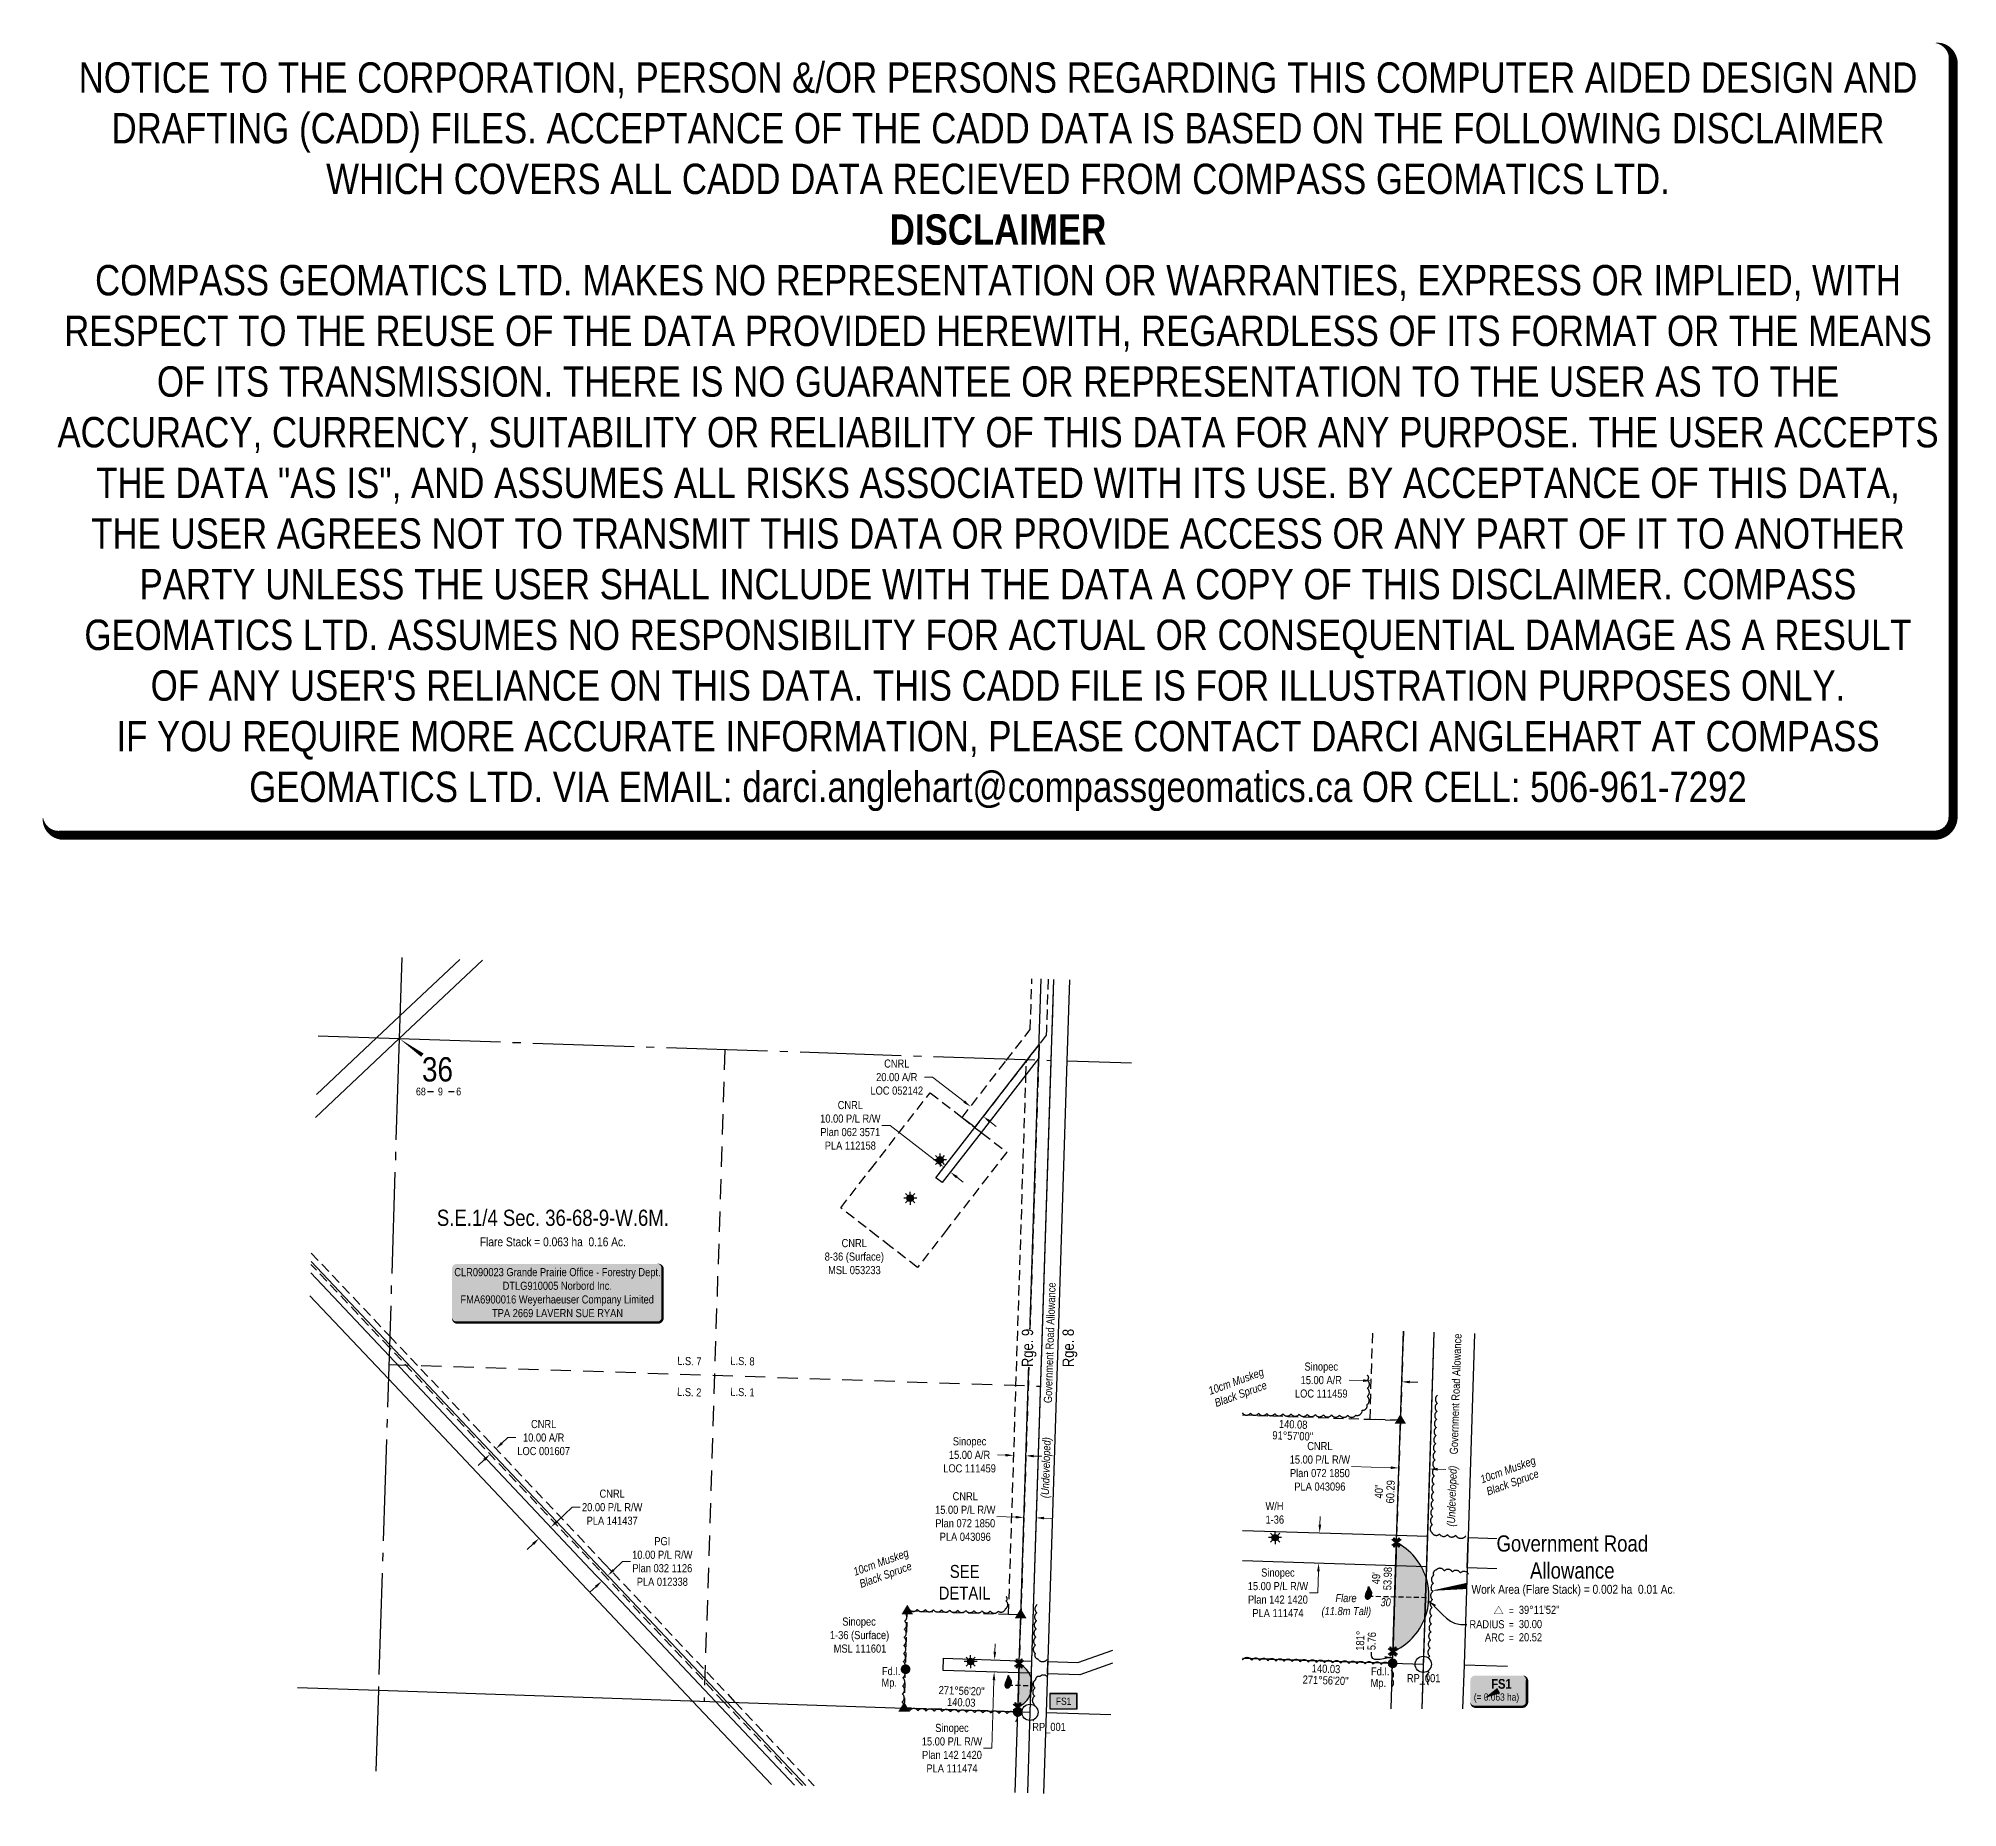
# Model space of a CAD drawing. Extents: x 356435 to 358804, y 6088400 to 6090583.
import ezdxf
from ezdxf.enums import TextEntityAlignment as Align

# ---------------------------------------------------------------- set-up
doc = ezdxf.new("R2010")
doc.units = 0
doc.header["$LTSCALE"] = 5
for name, pattern in [('0', [1, 1, 0]), ('foc-ACCESSROAD', [3.75, 2.5, -1.25]), ('foc-LSD', [8, 5, -3]), ('foc-QUARTERLINE', [33, 25, -3, 2, -3]), ('foc-TIELINE', [1.875, 1.25, -0.625])]:
    doc.linetypes.add(name, pattern=pattern)
for name, color, linetype in [('10', 1, 'Continuous'), ('35', 37, 'Continuous'), ('9', 3, 'Continuous'), ('AS-SYMBOL', 7, 'Continuous'), ('C-AR', 13, 'foc-ACCESSROAD'), ('C-RW', 13, 'Continuous'), ('C-SYMBOL', 7, 'Continuous'), ('C-WS', 13, 'foc-ACCESSROAD'), ('C-WS-S', 13, 'Continuous'), ('D-TXT', 6, 'Continuous'), ('DETAIL-T', 7, 'Continuous'), ('F-AR', 190, 'foc-ACCESSROAD'), ('F-RW', 190, 'Continuous'), ('F-WS', 190, 'foc-ACCESSROAD'), ('F-WS-S', 190, 'Continuous'), ('L-AREAREQUIRED', 7, 'Continuous'), ('L-BD', 7, 'Continuous'), ('L-MON', 1, 'Continuous'), ('L-MON-T', 1, 'Continuous'), ('L-QSEC', 8, 'foc-QUARTERLINE'), ('L-ROAD-T', 7, 'Continuous'), ('L-SEC', 7, 'Continuous'), ('L-SECLBL', 7, 'Continuous'), ('L-SECTION-LSD', 7, 'foc-LSD'), ('P-CROSSINGS', 250, 'Continuous'), ('P-TEMP-BLOCKS', 250, 'Continuous'), ('P-WORKAREA', 113, 'Continuous'), ('P-WORKAREA-COUNTY', 104, 'Continuous'), ('P-WORKAREA-COUNTY-H', 71, 'Continuous'), ('P-WORKAREA-COUNTY-T', 104, 'Continuous'), ('P-WORKAREA-H', 111, 'Continuous'), ('T-BUSH', 110, '0'), ('T-BUSH-T', 110, 'Continuous'), ('T-TIE', 201, 'foc-TIELINE')]:
    doc.layers.add(name, color=color, linetype=linetype)
for name, color, linetype, lineweight in [('C-AR-T', 13, 'Continuous', 9), ('C-RW-T', 13, 'Continuous', 9), ('C-WS-T', 13, 'Continuous', 9), ('F-AR-T', 190, 'Continuous', 9), ('F-RW-T', 190, 'Continuous', 9), ('T-TEXT', 48, 'Continuous', 18), ('T-TIE-T', 201, 'Continuous', 18)]:
    doc.layers.add(name, color=color, linetype=linetype, lineweight=lineweight)
doc.layers.add('DISCLAIMER', color=7, linetype='Continuous', plot=False)
doc.styles.add('100L', font='ARIALN.TTF', dxfattribs={"height": 11})
doc.styles.add('175L', font='ARIALN.TTF', dxfattribs={"height": 20})
doc.styles.add('80', font='ARIALN.TTF', dxfattribs={"height": 10})
doc.styles.add('80CG', font='ARIALN.TTF', dxfattribs={"height": 10})
doc.styles.add('80L', font='ARIALN.TTF', dxfattribs={"height": 10})
doc.styles.add('80LS', font='ARIALNI.TTF', dxfattribs={"height": 10})
doc.styles.add('BOLD', font='ARIALNB.TTF')
doc.styles.add('SIMPLEX', font='ARIALN.TTF')
doc.dimstyles.new('Compass 5 000', dxfattribs={"dimscale": 5, "dimtxt": 9, "dimasz": 2, "dimexe": 0.2, "dimexo": 0.0625, "dimgap": 0.5, "dimtad": 0, "dimtih": 1, "dimtoh": 1, "dimzin": 0, "dimdsep": 46, "dimtxsty": '80CG', "dimcen": 0.1, "dimse1": 1, "dimse2": 1, "dimclrd": 256, "dimclrt": 256, "dimaunit": 1, "dimadec": 4, "dimazin": 0, "dimtfac": 0.06, "dimtofl": 0, "dimtmove": 0, "dimatfit": 1, "dimfxl": 0.2, "dimtolj": 1, "dimtzin": 0, "dimlwd": -1, "dimarcsym": 0})

msp = doc.modelspace()

# ---------------------------------------------------------------- texts
at = {"layer": '35', "color": 3, "style": '80'}
for p in [(358124.4711498662, 6088555.016866234), (357662.1046025165, 6088494.8864659)]:
    msp.add_attdef('RP_001', p, 'RP', height=9.999999999999984, dxfattribs=at)
at = {"layer": 'C-SYMBOL', "color": 3, "style": '175L'}
msp.add_text('S.E.1/4 Sec. 36-68-9-W.6M.', height=19.9947404, dxfattribs=at).set_placement((357070.3714576238, 6089112.105598512), align=Align.BOTTOM_CENTER)
at = {"layer": 'C-WS-T', "attachment_point": 1}
for s, width, gutter_width, insert, char_height, style in [('\\pi0.7008;W/H\\P1-36', 22.54884038199184, 55.00000000000007, (357949.2595966572, 6088777.391436993), 9.997370200000004, '100L'), ('\\pi24.469;Sinopec\\P\\pi9.2105;1-36 (Surface)\\P\\pi13.861;MSL 111601', 89.69820033758856, 49.99999999999991, (357403.0907810398, 6088634.877656598), 9.997370199999978, '80L')]:
    msp.add_mtext_dynamic_manual_height_columns(s, width=width, gutter_width=gutter_width, heights=[0], dxfattribs=dict(at, insert=insert, char_height=char_height, style=style))
at = {"layer": 'D-TXT', "color": 3, "insert": (357699.4448135123, 6088943.803512408), "char_height": 13.99631827999999, "attachment_point": 1, "rotation": 90, "style": '80L'}
msp.add_mtext_dynamic_manual_height_columns('Rge. 8', width=46.66660300136424, gutter_width=47.49999999999998, heights=[0], dxfattribs=at)
at = {"layer": 'DETAIL-T', "color": 3, "insert": (357578.6271464361, 6088678.355467848), "char_height": 15.99579231999999, "width": 63.6193904833091, "attachment_point": 5, "style": '80CG'}
msp.add_mtext('SEE\\PDETAIL', dxfattribs=at)
at = {"layer": 'F-AR-T', "insert": (357396.9913915896, 6089101.901238058), "char_height": 9.997370199999978, "attachment_point": 1, "style": '80L'}
msp.add_mtext_dynamic_manual_height_columns('\\pi29.754;CNRL\\P\\pi8.8252;8-36 (Surface)\\P\\pi13.074;MSL 053233', width=89.69820033758856, gutter_width=49.99999999999991, heights=[0], dxfattribs=at)
at = {"layer": 'L-AREAREQUIRED', "color": 5, "style": '100L'}
msp.add_text('Flare Stack = 0.063 ha  0.16 Ac.', height=10.99710722, dxfattribs=at).set_placement((357070.3714576238, 6089089.611515562), align=Align.BOTTOM_CENTER)
at = {"layer": 'L-BD', "style": '80L'}
for s, height, rotation, p in [("91°57'00''", 9.997370199999994, 358.0497999999952, (357983.662124515, 6088859.001975613)), ('140.08', 9.997370199999994, 358.0497999999952, (357984.1469444773, 6088873.239976207)), ("40''", 9.997370199999994, 88.17200000000012, (358089.8800724653, 6088790.490778201)), ('60.29', 9.997370199999994, 88.17200000000012, (358104.119074801, 6088790.036329331)), ('53.98', 9.997370199999994, 88.17200000000012, (358100.670607994, 6088682.901077161)), ("49'", 9.997370199999994, 88.17200000000012, (358086.4316056583, 6088683.355526031)), ('181°', 9.997370199999994, 88.17200000000012, (358066.832299008, 6088606.217831729)), ('5.76', 9.997370199999994, 88.17200000000012, (358081.0713013436, 6088605.763382859)), ('140.03', 9.997370199999994, 358.0612999999938, (358024.7004820714, 6088571.657354493)), ("271°56'20''", 9.997370199999994, 358.0612999999938, (358024.2185211779, 6088557.419256831)), ("271°56'20''", 9.997370199999999, 358.0612999999938, (357574.9297681557, 6088544.498162766)), ('140.03', 9.997370199999999, 358.0612999999938, (357574.4478072623, 6088530.260065106))]:
    msp.add_text(s, height=height, rotation=rotation, dxfattribs=at).set_placement(p, align=Align.MIDDLE)
at = {"layer": 'L-MON-T', "char_height": 9.997370200000004, "width": 22.03826833597001, "attachment_point": 1, "line_spacing_factor": 0.8549999999914888, "style": '80L'}
for insert in [(357475.9994074532, 6088573.811071915), (358079.6190638881, 6088573.426856626)]:
    msp.add_mtext('\\pi0.53076;Fd.I.\\P\\pi0;Mp.', dxfattribs=dict(at, insert=insert))
at = {"layer": 'L-ROAD-T', "style": '80L'}
msp.add_text('Government Road Allowance', height=9.997370199999999, rotation=88.16083605070676, dxfattribs=at).set_placement((358184.6068905597, 6088910.684082882), align=Align.MIDDLE_CENTER)
at = {"layer": 'T-BUSH-T', "char_height": 9.999800051414502, "width": 96.35614284758302, "attachment_point": 2, "rotation": 20.000000000000007, "style": '80LS'}
for insert in [(357911.8708238495, 6088931.134494512), (358247.4472242566, 6088821.950224345), (357473.5275084355, 6088707.911849607)]:
    msp.add_mtext('10cm Muskeg Black Spruce', dxfattribs=dict(at, insert=insert))
at = {"layer": 'T-TEXT', "style": '80LS'}
for p in [(357678.6795306802, 6088819.811655458), (358179.9732004394, 6088784.661950827)]:
    msp.add_text('(Undeveloped)', height=9.997370199999999, rotation=88.16083605070676, dxfattribs=at).set_placement(p, align=Align.MIDDLE_CENTER)
at = {"layer": 'T-TEXT', "insert": (358013.8161363023, 6088663.870187177), "char_height": 9.99980005141449, "width": 70.18134781797235, "attachment_point": 1, "line_spacing_factor": 0.9618008185643703, "style": '175L'}
msp.add_mtext('\\pi22.461;{\\fArial Narrow|b0|i1|c0|p34;Flare\\P\\pi5.3505;(11.8m Tall)}', dxfattribs=at)
at = {"layer": 'T-TIE-T', "insert": (358091.6448773562, 6088658.865267131), "char_height": 9.997370199999994, "width": 12.94789011182265, "attachment_point": 1, "rotation": 358.8160271376789, "line_spacing_factor": 0.9618008185643703, "style": '175L'}
msp.add_mtext('\\pi0.36368;{\\fArial Narrow|b0|i1|c0|p34;30}', dxfattribs=at)

# ---------------------------------------------------------------- blocks, each defined once
blk = doc.blocks.new('L-SECLBL')
at = {"layer": '9', "color": 7}
for p, q in [((-5.082139060913505, -27.83004804289613), (-12.28857354467345, -27.83004804289613)), ((20.70431141927111, -27.83004804289613), (13.49787693551116, -27.83004804289613))]:
    blk.add_line(p, q, dxfattribs=at)
at = {"layer": '10', "color": 2, "style": 'SIMPLEX'}
blk.add_attdef('SEC', text='', height=30, dxfattribs=at).set_placement((0, 0), align=Align.MIDDLE)
at = {"layer": '10', "color": 5, "style": '80L'}
blk.add_attdef('TWP', text='', height=9.5, dxfattribs=at).set_placement((-14.43410290347765, -27.36845155570791), align=Align.MIDDLE_RIGHT)
blk.add_attdef('RGE', text='', height=9.5, dxfattribs=at).set_placement((3.622123863462547, -27.36845155570791), align=Align.MIDDLE_CENTER)
blk.add_attdef('MER', text='', height=9.5, dxfattribs=at).set_placement((23.16775162027989, -27.36845155570791), align=Align.MIDDLE_LEFT)
blk = doc.blocks.new('*U439')
h = blk.add_hatch(color=255)
edge = h.paths.add_edge_path()
edge.add_line((-124, -37), (124, -37))
edge.add_arc((124, -31), 6, 270, 360)
edge.add_line((130, -31), (130, 29.5))
edge.add_arc((124, 29.5), 6, 0, 90)
edge.add_line((124, 35.5), (-124, 35.5))
edge.add_arc((-124, 29.5), 6, 90, 180)
edge.add_line((-130, 29.5), (-130, -31))
edge.add_arc((-124, -31), 6, 180, 270)
at = {"color": 44, "flags": 128}
blk.add_lwpolyline([(-124, -37, 3, 3, 0), (124, -37, 3, 3, 0.414213562373095), (130, -31, 3, 3, 0), (130, 29.5, 3, 0, 0.414213562373095), (124, 35.5, 0, 0, 0), (-124, 35.5, 0, 0, 0.414213562373095), (-130, 29.5, 0, 0, 0), (-130, -31, 0, 3, 0.414213562373095)], format="xyseb", close=True, dxfattribs=at)
at = {"color": 44, "style": '80'}
blk.add_attdef('ENTER_TEXT_001', (-35.98567530695772, -4.996589358799454), '', height=10, dxfattribs=at)
blk = doc.blocks.new('*D440')
at = {"layer": 'F-AR-T', "transparency": 16777216}
for p, q in [((357007.3998753144, 6088850.021299041), (357014.6725560739, 6088856.884834178)), ((357014.6725560739, 6088856.884834178), (357024.6725560739, 6088856.884834178)), ((356985.5837120553, 6088829.432466941), (356978.3110312959, 6088822.568931804))]:
    blk.add_line(p, q, dxfattribs=at)
for points in [[(356984.4397895327, 6088830.6445804), (356986.727634578, 6088828.22035348), (356992.8563928148, 6088836.296002077)], [(357006.2559527918, 6088851.2334125), (357008.5437978371, 6088848.809185581), (357000.127194555, 6088843.157763904)]]:
    blk.add_solid(points, dxfattribs=at)
at = {"layer": 'F-AR-T', "transparency": 16777216, "insert": (357058.9733746271, 6088856.884834177), "char_height": 10, "attachment_point": 5, "style": '80CG'}
blk.add_mtext('\\A1;CNRL\\P10.00 A/R\\PLOC 001607', dxfattribs=at)
blk = doc.blocks.new('*D441')
at = {"layer": 'F-AR-T', "transparency": 16777216}
for p, q in [((357539.1001154063, 6089301.670071082), (357529.1001154063, 6089301.670071083)), ((357577.9932729769, 6089271.488436528), (357539.1001154063, 6089301.670071082)), ((357609.5856413636, 6089246.972316548), (357617.485911571, 6089240.841596309))]:
    blk.add_line(p, q, dxfattribs=at)
for points in [[(357579.0150596835, 6089272.805148229), (357576.97148627, 6089270.171724826), (357585.8935431843, 6089265.357716288)], [(357610.6074280702, 6089248.28902825), (357608.5638546566, 6089245.655604847), (357601.6853711563, 6089253.103036787)]]:
    blk.add_solid(points, dxfattribs=at)
at = {"layer": 'F-AR-T', "transparency": 16777216, "insert": (357494.8299926226, 6089301.670071083), "char_height": 10, "attachment_point": 5, "style": '80CG'}
blk.add_mtext('\\A1;CNRL\\P20.00 A/R\\PLOC 052142', dxfattribs=at)
blk = doc.blocks.new('*D442')
at = {"layer": 'C-AR-T', "transparency": 16777216}
for p, q in [((357628.9875239928, 6088835.214210434), (357618.9925787906, 6088835.53212618)), ((357663.9533638119, 6088834.102029144), (357673.9483090133, 6088833.784113398))]:
    blk.add_line(p, q, dxfattribs=at)
for points in [[(357629.0405099504, 6088836.880034635), (357628.9345380351, 6088833.548386234), (357638.9824691942, 6088834.896294688)], [(357664.0063497695, 6088835.767853345), (357663.9003778542, 6088832.436204944), (357653.9584186105, 6088834.41994489)]]:
    blk.add_solid(points, dxfattribs=at)
at = {"layer": 'C-AR-T', "transparency": 16777216, "insert": (357584.678117672, 6088835.53212618), "char_height": 10, "attachment_point": 5, "style": '80CG'}
blk.add_mtext('\\A1;Sinopec\\P15.00 A/R\\PLOC 111459', dxfattribs=at)
blk = doc.blocks.new('*D443')
at = {"layer": 'F-RW-T', "transparency": 16777216}
for p, q in [((357145.2200129097, 6088693.427769411), (357156.355038431, 6088703.94844454)), ((357156.355038431, 6088703.94844454), (357166.3550384301, 6088703.94844454)), ((357123.407251548, 6088672.818478888), (357116.1385090244, 6088665.950773149))]:
    blk.add_line(p, q, dxfattribs=at)
for points in [[(357144.0753952865, 6088694.639226498), (357146.3646305325, 6088692.216312325), (357137.9512703861, 6088686.560063671)], [(357122.2626339248, 6088674.029935976), (357124.5518691707, 6088671.607021801), (357130.6759940716, 6088679.686184628)]]:
    blk.add_solid(points, dxfattribs=at)
at = {"layer": 'F-RW-T', "transparency": 16777216, "insert": (357205.4409865886, 6088703.94844454), "char_height": 10, "attachment_point": 5, "style": '80CG'}
blk.add_mtext('\\A1;PGI\\P10.00 P/L R/W\\PPlan 032 1126\\PPLA 012338', dxfattribs=at)
blk = doc.blocks.new('*D444')
at = {"layer": 'F-RW-T', "transparency": 16777216}
for p, q in [((357641.5429804834, 6088758.690666085), (357618.4367697499, 6088759.426194733)), ((357676.6989302759, 6088757.571564019), (357686.6938675802, 6088757.253400093))]:
    blk.add_line(p, q, dxfattribs=at)
for points in [[(357641.5960078043, 6088760.356488969), (357641.4899531624, 6088757.024843201), (357651.5379177877, 6088758.372502159)], [(357676.7519575968, 6088759.237386903), (357676.6459029549, 6088755.905741135), (357666.7039929716, 6088757.889727944)]]:
    blk.add_solid(points, dxfattribs=at)
at = {"layer": 'F-RW-T', "transparency": 16777216, "insert": (357579.3508215917, 6088759.426194733), "char_height": 10, "attachment_point": 5, "style": '80CG'}
blk.add_mtext('\\A1;CNRL\\P15.00 P/L R/W\\PPlan 072 1850\\PPLA 043096', dxfattribs=at)
blk = doc.blocks.new('*D445')
at = {"layer": 'C-RW-T', "transparency": 16777216}
for p, q in [((357615.8619933329, 6088592.542775209), (357616.1833289561, 6088602.537611047)), ((357614.7373663166, 6088557.562332362), (357612.0402957975, 6088473.672545094)), ((357612.0402957975, 6088473.672545094), (357602.0402957975, 6088473.672545094))]:
    blk.add_line(p, q, dxfattribs=at)
for points in [[(357614.19618736, 6088592.596331147), (357617.5277993057, 6088592.489219272), (357615.5406577096, 6088582.547939372)], [(357613.0715603437, 6088557.615888299), (357616.4031722895, 6088557.508776424), (357615.0587019399, 6088567.5571682)]]:
    blk.add_solid(points, dxfattribs=at)
at = {"layer": 'C-RW-T', "transparency": 16777216, "insert": (357562.9543476385, 6088473.672545094), "char_height": 10, "attachment_point": 5, "style": '80CG'}
blk.add_mtext('\\A1;Sinopec\\P15.00 P/L R/W\\PPlan 142 1420\\PPLA 111474', dxfattribs=at)
blk = doc.blocks.new('*D446')
at = {"layer": 'F-RW-T', "transparency": 16777216}
for p, q in [((357486.5840863134, 6089242.154988166), (357476.5840863134, 6089242.154988167)), ((357545.221461148, 6089196.652145338), (357486.5840863134, 6089242.154988166)), ((357568.920754096, 6089178.261397028), (357576.8210621933, 6089172.130725615))]:
    blk.add_line(p, q, dxfattribs=at)
for points in [[(357546.2432397171, 6089197.968863355), (357544.1996825789, 6089195.335427321), (357553.1217692452, 6089190.521473926)], [(357569.9425326651, 6089179.578115044), (357567.8989755269, 6089176.944679012), (357561.0204459992, 6089184.392068441)]]:
    blk.add_solid(points, dxfattribs=at)
at = {"layer": 'F-RW-T', "transparency": 16777216, "insert": (357437.4981381553, 6089242.154988166), "char_height": 10, "attachment_point": 5, "style": '80CG'}
blk.add_mtext('\\A1;CNRL\\P10.00 P/L R/W\\PPlan 062 3571\\PPLA 112158', dxfattribs=at)
blk = doc.blocks.new('fdia')
at = {"color": 255, "const_width": 1}
blk.add_lwpolyline([(-0.5, 0, 1), (0.5, 0, 1)], format="xyb", close=True, dxfattribs=at)
blk = doc.blocks.new('Fdiaa')
blk.add_blockref('fdia', (0, 0))
blk = doc.blocks.new('fdib')
at = {"color": 1, "const_width": 1.6}
blk.add_lwpolyline([(-0.3999999999996362, 0, 0.9999999999999998), (0.3999999999996362, 0, 1)], format="xyb", close=True, dxfattribs=at)
at = {"color": 1}
blk.add_circle((0, 0), 0.8, dxfattribs=at)
blk = doc.blocks.new('Fdibb')
blk.add_blockref('fdib', (0, 0))
blk = doc.blocks.new('fdicc')
for name in ['Fdibb', 'Fdiaa']:
    blk.add_blockref(name, (0, 0))
blk = doc.blocks.new('FDI')
blk.add_blockref('fdicc', (0, 0))
blk = doc.blocks.new('STRIA')
blk.add_hatch(color=255).paths.add_polyline_path([(-0.0414550714867801, 1.521379340009161), (-1.474693147280959, -0.867350786313807), (1.391783004306489, -0.867350786313807)])
blk = doc.blocks.new('STRIAA')
blk.add_blockref('STRIA', (0, 0))
blk = doc.blocks.new('STRIB')
at = {"color": 1}
blk.add_solid([(-1.121455071486707, -0.6673507863138184), (-0.0414550714867801, 1.132649213686192), (1.038544928513147, -0.6673507863138184)], dxfattribs=at)
blk = doc.blocks.new('STRIBB')
blk.add_blockref('STRIB', (0, 0))
blk = doc.blocks.new('STRICC')
for name in ['STRIAA', 'STRIBB']:
    blk.add_blockref(name, (0, 0))
blk = doc.blocks.new('fdspike')
blk.add_blockref('STRICC', (0, 0))
blk = doc.blocks.new('FLARE')
h = blk.add_hatch(color=255)
h.dxf.hatch_style = 1
h.paths.add_polyline_path([(0.1630320972290065, 2.409313236706794, 0.1141467632221378), (0.1250993457797449, 2.433655417312366), (0.1088195083939354, 2.43947328620925, 0.2615510427471396), (0.01228329441437381, 2.423059325648637), (-0.0002928845460701268, 2.412888226760515, 0.1312683871871916), (-0.03069049929035828, 2.371170205451563), (-0.0403414745342161, 2.34618771202986, 0.04149673464157563), (-0.04501147543487605, 2.330289243332572), (-0.05280251308795414, 2.292391773310328, 0.01517427261739508), (-0.05384358019000501, 2.286413430146922), (-0.06083994869550224, 2.237497402078816, 0.004375720112688995), (-0.06107259026975953, 2.23576267765452), (-0.06829918574658222, 2.178046923421107), (-0.0767055072428775, 2.114273803319065), (-0.08723210560856387, 2.046743008326075), (-0.1008617274383141, 1.977017887141301), (-0.1184638349695888, 1.905789010878152), (-0.1399980537898955, 1.832891742222273), (-0.165009697106143, 1.758727201517786), (-0.1929730450428906, 1.683866594860774), (-0.2233497954184713, 1.60885622983119), (-0.2555948076005734, 1.534221823064172), (-0.2891597781163, 1.460471904826363), (-0.3235093019975466, 1.388071535445761), (-0.3582355143262248, 1.317103372173506), (-0.3931520966361859, 1.246738300544393, 0.0005045250073197409), (-0.393241619305627, 1.246557433331645), (-0.4280325482577609, 1.176088778543317, 0.002398381573305534), (-0.4284531146331574, 1.175226531012413), (-0.4628196563025995, 1.103901769288996, 0.004176833610438316), (-0.4635322637877834, 1.10239066260101), (-0.4972990603346261, 1.029208637198735, 0.005735221063402881), (-0.4982362067057693, 1.027114776605913), (-0.5312279036770633, 0.9510743266978352, 0.006994466690975538), (-0.5323054205728113, 0.9484925052875042), (-0.5643466611254553, 0.8685924706494461, 0.007909996454017219), (-0.565477640608151, 0.8656377253421397), (-0.596393068524776, 0.7808769464941179, 0.00832295336894586), (-0.5974815419867809, 0.7777309746904848), (-0.6270247343309165, 0.687510761006024, 0.008095012799091889), (-0.6279823792210664, 0.6844178304461366), (-0.65562263760512, 0.589749368266439, 0.008067263584583907), (-0.6564768862372148, 0.586637805520013), (-0.6816124467113696, 0.488934750964745, 0.008386967293609592), (-0.682393630988372, 0.4856724261449017), (-0.7044227277037862, 0.3863484347757549, 0.009056116951485603), (-0.7051428544946248, 0.3827985916846046), (-0.7234637230540102, 0.2832673190976038, 0.0101230972408485), (-0.7241159215082007, 0.2792713695439488), (-0.7381267960809055, 0.180946472069536, 0.01168878153921921), (-0.7386779240368924, 0.1763041984943357), (-0.7477770397272252, 0.08059933152867416, 0.01392493150706976), (-0.7481495528336382, 0.07504291175405342), (-0.7517351447422698, -0.01662826831443454, 0.01648764755476579), (-0.751775504424586, -0.02322141147692491), (-0.7494532461241761, -0.1096877263146325, 0.0172550975033143), (-0.7490301445905061, -0.1165747265852133), (-0.7412354621301347, -0.1976349020501402, 0.0173496807282524), (-0.7403322338650469, -0.2045136391934648), (-0.7277079935738584, -0.280208879124757, 0.01731107374903002), (-0.7263335825737158, -0.2869934199284216), (-0.7095226498604461, -0.3573649271609156, 0.01715007316037549), (-0.7077013987691316, -0.3639766875257919), (-0.6873466385732172, -0.4290656658859007, 0.01688598954500328), (-0.6851148027817544, -0.4354386374104706), (-0.6618590810321621, -0.495286289105934, 0.01654583772152696), (-0.659259873071278, -0.5013709011798255), (-0.6337460546819784, -0.5560184310170371, 0.01616359382742195), (-0.6308237470875611, -0.5617838596122056), (-0.6036946983695088, -0.6112724695199176, 0.01632933640717796), (-0.6003704601607751, -0.6168929902771652), (-0.5721284282226407, -0.6612700839627905, 0.01882821901808565), (-0.5678500629983319, -0.6674648955427074), (-0.5384348256411613, -0.706802674624214, 0.02208722808901792), (-0.5328395223768894, -0.7136343495528763), (-0.5020502381739789, -0.748011215639508, 0.02534474641372956), (-0.4949172688247927, -0.7552060626705952), (-0.4625530990269908, -0.7847004174302583, 0.02823391018185538), (-0.45379690066693, -0.7918187372686134), (-0.4196570034109754, -0.8165089822950904, 0.03029822487402322), (-0.4094341742020333, -0.8229975615938656), (-0.3733177098620217, -0.8429620989779778, 0.03112942539292592), (-0.3620774059963878, -0.8482914603118843), (-0.3237835335712589, -0.8636086912295013, 0.03054396698192365), (-0.312194791265938, -0.8674417514978359), (-0.2715226711479772, -0.8781900775727536, 0.02846504161184355), (-0.2603759324993007, -0.8804664258459525), (-0.217280730677885, -0.8867387933466944, 0.02531087199272317), (-0.2072074565876392, -0.8876876765864381), (-0.1622683670429979, -0.8896352071496949, 0.02282955606346771), (-0.1531413265511219, -0.8896138391964996), (-0.1070935497809842, -0.8874022000120476, 0.02122574350962235), (-0.09864175731490832, -0.8866357506367422), (-0.05222049380608951, -0.8804306075278419, 0.02040118138435665), (-0.0441861344006611, -0.8790210038739588), (0.001873415334557649, -0.8689880240290222, 0.0202993126767644), (0.009727197601023363, -0.8669401621152701), (0.05468983305763686, -0.853245011815261, 0.02091139742750381), (0.06257911797001725, -0.8504766404139446), (0.1057096377444395, -0.8332849859339149, 0.02227661457910154), (0.1138278041144076, -0.8296221675066136), (0.1543910086074902, -0.8090996760372491, 0.02371211864441566), (0.1626372138707666, -0.8044240637718758), (0.2000736442423658, -0.7807851527827552, 0.02240801372930035), (0.2074267451134801, -0.7756675027885649), (0.2418799123770441, -0.7493215999502354, 0.01993019930964967), (0.248012238098454, -0.7442325747526866), (0.2798013952742622, -0.7156378585530092, 0.01714637725024879), (0.2847388589470938, -0.7108803880175856), (0.3141832588480611, -0.6804950376306351, 0.01421119969875763), (0.3180207118894032, -0.6763028761683927), (0.3454396079141588, -0.6445850697148217, 0.01122078129585392), (0.3482975782208086, -0.6411250287897019), (0.3740102231131459, -0.6085329464044662, 0.008212229870679833), (0.3760020490408351, -0.6059211100200628), (0.4003276961593656, -0.5729129294836639, 0.005171985051005823), (0.401537703579379, -0.5712349659013398), (0.424795605995314, -0.53826886641491, 0.002523236428071751), (0.4253732711513294, -0.5374412399714856), (0.4478754059746279, -0.5048530386004586, 0.001671211206814557), (0.4482533995142148, -0.5043016858176088), (0.4702826413740695, -0.4719377514927601, 0.001229486896353451), (0.4705583684881276, -0.471530521935847), (0.4923903156886809, -0.4391148618271927, 0.0007495538788668235), (0.4925574282788148, -0.438865931628925), (0.5144676789132063, -0.4061225523430494, 0.0002596875935044995), (0.514525401937135, -0.4060361921995082), (0.5367421864684729, -0.372759985084258), (0.5595642728985695, -0.3386401857442252), (0.5831778648935142, -0.3035329798490238), (0.607951843929186, -0.2670216177154998), (0.6341361012891866, -0.2287011453649939, 0.001310707375278497), (0.6344307497056434, -0.2282674934556326), (0.6614813227824925, -0.1882301486118649, 0.003726400826645832), (0.6623065489438886, -0.1869888951414396), (0.6894496357235766, -0.145494510374192, 0.006064526798539383), (0.6907528078481846, -0.1434485711690741), (0.7173065161150589, -0.1006224674679288, 0.008451711548543414), (0.7190390649848268, -0.09771976694969453), (0.7443215042803786, -0.0536872667478292, 0.01099124898588364), (0.7464260872875457, -0.04982782771276106), (0.769755364919547, -0.004714252476105685, 0.01376732836086321), (0.772148844331241, 0.0002441803767396777), (0.7928430697793374, 0.04631350947215651, 0.01683895507199145), (0.7953938615028164, 0.05254534784603493), (0.8127711420420383, 0.09944510836385234, 0.01910380518638523), (0.8151496114769543, 0.1067041127375887), (0.8287516477103054, 0.1542875886100319, 0.01698700840973597), (0.8303957372736477, 0.1608784678142001), (0.8406585932461894, 0.2089133617282641, 0.01363633084881302), (0.8416521976578224, 0.2142756011569418), (0.8492355290181877, 0.2625082216420651, 0.01024443528238307), (0.8497888567762857, 0.2665680316240469), (0.8553523195478192, 0.3147446872569617, 0.0068463173993783), (0.8556291873210284, 0.3174690534510773), (0.8598324370941555, 0.3653360525090648, 0.003418623913774153), (0.8599427362169081, 0.3666990303927378), (0.8634423229450476, 0.4139608519133162), (0.8668473886755237, 0.4596857331482624), (0.8707401288593246, 0.5030113675518351), (0.8756282496360654, 0.5448509776294941), (0.8813378521517734, 0.5864660457268656), (0.8873828021532972, 0.6280772952743519, 0.001278252002904068), (0.8874550143445958, 0.6285834701991462), (0.8932209473932744, 0.6697525523311469, 0.004735189850015235), (0.8934658768885129, 0.6716306823414016), (0.8983578028637567, 0.7121295795834612, 0.008354098302083784), (0.8987030259086168, 0.7154531042056078), (0.9021828408622241, 0.75544537573046, 0.01205918207346762), (0.9024849294255546, 0.7602588771740102), (0.9040145289800421, 0.7999080822507949, 0.01571240246026586), (0.9040593731406261, 0.8061913319629639), (0.9031006534023618, 0.8456610300245302, 0.01845717632507855), (0.9026492913435504, 0.8530275713542324), (0.8987629786461184, 0.8925139796015173, 0.01810220708916207), (0.8977937230738462, 0.8996873040011906), (0.8909358674536634, 0.9395172733920845, 0.01653276059977034), (0.8895992885263695, 0.9459920557751502), (0.879824770247069, 0.9865250941611521, 0.01457553302435534), (0.8782937174219114, 0.992149400806511), (0.8656574176820868, 1.033745016382454, 0.01243497837575419), (0.8640939609831548, 1.038466090801421), (0.8486507600246114, 1.081483792357176, 0.01028279715252608), (0.8471818501639063, 1.085325207919141), (0.8289866287777841, 1.1301245026375, 0.008240343276031311), (0.8276962308264046, 1.133157309748867), (0.8068038696619624, 1.180097706517472, 0.006379654618366747), (0.8057366003449715, 1.182415551430722), (0.7822019792802166, 1.231856558833897, 0.004735158973083994), (0.7813717629251187, 1.233558926835485), (0.7553332356219471, 1.285692223224714, 0.003387961163554182), (0.7547195080078382, 1.286900453828139), (0.726649311643996, 1.341246400784939, 0.002344699311552419), (0.726215008948202, 1.342077658792732), (0.6966688538486778, 1.397988790262843, 0.001492132360714422), (0.6963884178585431, 1.398515656000882), (0.6659220141482365, 1.45534450452692, 0.0007458364838583804), (0.6657806617477036, 1.455607226680513), (0.6349416073499015, 1.512721344286319), (0.6043657958689437, 1.569324818642599), (0.5746746397999232, 1.624646136689535), (0.546427730434516, 1.678022301111923), (0.5199549151584506, 1.729134218674517), (0.4949395311050466, 1.778549316597264), (0.470960739057773, 1.826951456662755), (0.4476150022237562, 1.874993483579374), (0.4245026860771759, 1.923321645915848), (0.4012291856815864, 1.972571630980383), (0.3774051620748651, 2.023366620696834), (0.3526543196530838, 2.076299872759591, 0.0003317879365586399), (0.3525980258418713, 2.076420057287578), (0.3267419364965463, 2.131526316092277, 0.001848684476789197), (0.326425357539847, 2.132194594113116), (0.2999704787325754, 2.187509614592045, 0.003799708921444465), (0.2993043280912389, 2.188875712202162), (0.2729062665603124, 2.241982841521803, 0.006473332154774659), (0.271723844587541, 2.244286308707615), (0.2460382108656631, 2.292768892743425, 0.01086492763971847), (0.2439209376934741, 2.296563647060566), (0.2196033399013686, 2.338005032860565, 0.01952409355597318), (0.2153926095197676, 2.344578746802426), (0.193098656127404, 2.376562280301869, 0.04107679177579166), (0.1826467970204249, 2.389204208808678)])
at = {"color": 48, "flags": 128}
for points in [[(0.1092462304914079, -0.7198699219818536), (0.06868302599832532, -0.7403924134498538), (0.02555250622754102, -0.7575840679285193), (-0.01941012922907248, -0.7712792182294379), (-0.06546967896065325, -0.7813121980736923), (-0.1118909424658341, -0.7875173411823653), (-0.1579387192432478, -0.7897289803670446), (-0.2028778087915271, -0.7877814498035605), (-0.2459730106093048, -0.7815090823035007), (-0.2866451307309035, -0.7707607562272187), (-0.3249390031523944, -0.7554435253089196), (-0.361055467496044, -0.7354789879220789), (-0.3951953647483606, -0.7107887428949198), (-0.4275595345316106, -0.6812943881461706), (-0.458348818741797, -0.6469175220493071), (-0.4877640560916916, -0.6075797429778049), (-0.5160060880225501, -0.5632026493051399), (-0.5431351367260504, -0.5137140394301696), (-0.5686489551262639, -0.459066509579543), (-0.5919046768976841, -0.3992188578242803), (-0.6122594370790466, -0.3341298795069179), (-0.6290703697995923, -0.2637583722437284), (-0.6416946100980567, -0.188063132286743), (-0.6494892925584281, -0.1070029567974871), (-0.6518115508552, -0.02053664202799155), (-0.6482259589429304, 0.0711345381157571), (-0.6391268432562356, 0.1668394050236657), (-0.6251159686908068, 0.2651643024316854), (-0.6067951001423353, 0.3646955749852623), (-0.5847660034160072, 0.4640195664203475), (-0.5596304429527663, 0.5617226209276396), (-0.5319901845577988, 0.6563910831525845), (-0.5024469922173012, 0.7466112968311336), (-0.4715315642752103, 0.8313720757494139), (-0.4394903237734979, 0.9112721102562773), (-0.4064986267476343, 0.9873125602960044), (-0.3727318301425839, 1.060494585812876), (-0.3383652886295749, 1.131819347205919), (-0.303574359153572, 1.202288003055173), (-0.2685343968405505, 1.272901714214413), (-0.2334207581807277, 1.344661640627919), (-0.1984718644816894, 1.418325334538849), (-0.1641783985942311, 1.493675923752335), (-0.1310941081865167, 1.570252926553394), (-0.09977274229095201, 1.647595863500783), (-0.07076804857570096, 1.725244254243762), (-0.04463377516367473, 1.802737618431593), (-0.02192367063253187, 1.879615475258788), (-0.003191483105183579, 1.955417345284104), (0.01127887500479119, 2.029443425085219), (0.02228283548538457, 2.100036618953482), (0.03088566446967889, 2.1653005094729), (0.03815262945499853, 2.223338677863239), (0.04514899793866789, 2.272254705799014), (0.05294003559902194, 2.310152175864232), (0.06259101084287977, 2.335134669278659), (0.07516718980332371, 2.345305768171556), (0.09144702718549524, 2.339487899275582), (0.1110617269805516, 2.319378871374965), (0.1333556803874671, 2.287395337857333), (0.1576732781504688, 2.245953952110312), (0.1833589119232784, 2.197471367976277), (0.2097569733596174, 2.144364238842854), (0.2362118522942183, 2.089049218097671), (0.2620679412902973, 2.033942960037848), (0.2868437470315257, 1.980956320307769), (0.3107542413235933, 1.929976967216817), (0.3341885114568868, 1.880386770876385), (0.3575356451765401, 1.831567601852612), (0.38118472977294, 1.782901330711638), (0.4055248534459679, 1.733769828474351), (0.4309451025765156, 1.683554964797395), (0.4578345662739594, 1.631638610701657), (0.4864248641897575, 1.577613569492996), (0.5163177540598554, 1.521916375890896), (0.5469575250717753, 1.465194496445065), (0.5777884673225344, 1.4080953995242), (0.6082548709091498, 1.351266551223262), (0.6378010259286384, 1.295355419910948), (0.6658712224780174, 1.241009472591713), (0.6919097497448092, 1.188876176270014), (0.7154443707950122, 1.139435168892987), (0.7363367319303507, 1.092494772178497), (0.7545319533310249, 1.047695477422849), (0.7699751542677404, 1.004677775922346), (0.782611454011203, 0.9630821603375352), (0.7923859722868656, 0.922549121964721), (0.7992438279106864, 0.8827191525549551), (0.8031301406081184, 0.8432327443140366), (0.8040888603463827, 0.8037630462192737), (0.8025592607882572, 0.764113841155222), (0.7990794458382879, 0.7241215696874406), (0.7941875198557682, 0.6836226723814889), (0.788421586745244, 0.6424535898029262), (0.782319751320756, 0.6004507616078172), (0.7764201174868504, 0.5574506292712158), (0.771260789148073, 0.5132896324491867), (0.7671802438526356, 0.4678737544006708), (0.763718453268666, 0.4213871441559149), (0.760215760434221, 0.3740834938932949), (0.756012510661094, 0.3262164948816917), (0.7504490478968364, 0.2780398392994812), (0.7428657165437471, 0.2298072188702918), (0.7326028605493775, 0.1817723248630045), (0.7190008243160264, 0.1341888490012479), (0.7016235437877185, 0.08728908851003325), (0.6809293183468981, 0.04121975943667167), (0.6576000407367246, -0.003893815760648067), (0.632317601426621, -0.04792631598797925), (0.6057638931597467, -0.09075241969662784), (0.5786208064055245, -0.1322468044284051), (0.5515702334523667, -0.1722841490893643), (0.5252940656791907, -0.2107391316760641), (0.5003146131602989, -0.2475533162444208), (0.4765158589325438, -0.2829358097235399), (0.4536222042734153, -0.3171626060113795), (0.4313580504604033, -0.3505096971869079), (0.4094477996804926, -0.383253076693336), (0.3876158523016784, -0.4156687370643795), (0.3655866105109453, -0.4480326712885017), (0.3430844755857834, -0.4806208728089132), (0.3198265733008157, -0.5135869721063955), (0.2955009260549559, -0.5465951528142341), (0.2697882811989984, -0.5791872351485381), (0.2423693851742428, -0.6109050415991533), (0.2129249853314832, -0.6412903919274413), (0.1811358281120192, -0.6698851081685007), (0.1466826608666452, -0.6962310109931877)], [(0.01771430217195302, -0.7488637190410827), (-0.0050010924351227, -0.7603563146451506), (-0.0291541835249518, -0.7699836407530256), (-0.05433325921694632, -0.777652925267148), (-0.08012660717577091, -0.7832713938162215), (-0.1061225146113429, -0.7867462738479389), (-0.1319092696430744, -0.7879847919004987), (-0.1570751599356299, -0.7868941745120992), (-0.1812084731536743, -0.7833816491304333), (-0.2039848602944403, -0.7773625863640063), (-0.2254294288686651, -0.768784937195278), (-0.2456546488101594, -0.7576047962222674), (-0.2647729914169759, -0.7437782589524886), (-0.2828969266229251, -0.7272614199839609), (-0.3001389252713125, -0.7080103748241982), (-0.3166114582054433, -0.6859812189807144), (-0.332426996268623, -0.6611300465967815), (-0.3476192635243933, -0.6334164247211902), (-0.3619070019194623, -0.6028138083868271), (-0.3749302061660273, -0.5692991232583609), (-0.3863288718857802, -0.5328492954552075), (-0.3957429942456656, -0.4934412510967832), (-0.4028125688673754, -0.4510519167572511), (-0.4071775909178541, -0.4056582185560274), (-0.4084780555640464, -0.3572370821577806), (-0.4064701240931754, -0.3059012212409016), (-0.4013746190903476, -0.252306496081701), (-0.3935285292609478, -0.1972445531512221), (-0.3832688433103613, -0.1415070407394978), (-0.3709325490344781, -0.08588560577231874), (-0.3568566351386835, -0.03117189517547558), (-0.3413780903283623, 0.02184244367049359), (-0.3248339028541523, 0.07236576338505074), (-0.3075212628427835, 0.1198317993791989), (-0.2895781683801033, 0.1645758186848525), (-0.2711028180638095, 0.2071584711254673), (-0.252193411855842, 0.2481404051602567), (-0.2329481488086458, 0.2880822715221711), (-0.213465227974666, 0.3275447191251715), (-0.1938428493158426, 0.3670883973379659), (-0.1741792118846206, 0.4072739559840102), (-0.1546078313222097, 0.44852562477422), (-0.135403490079625, 0.4907219543335941), (-0.1168762876513938, 0.5336050760840862), (-0.09933632262254832, 0.5769171205381554), (-0.08309369403286837, 0.6204002195725025), (-0.06845850137688103, 0.6637965032448392), (-0.05574084278487135, 0.7068481034318665), (-0.04525081775136641, 0.7492971506460435), (-0.03714741686417256, 0.7907517554438073), (-0.0309851991769392, 0.8302839440100342), (-0.02616761483659502, 0.8668317225735791), (-0.02209811444481602, 0.8993330969085491), (-0.01818014814853086, 0.9267260723343043), (-0.01381716700416291, 0.9479486555344465), (-0.008412621158640832, 0.9619388518283358), (-0.001369960758893285, 0.9676346674448268), (0.007746748193312669, 0.9643766609722206), (0.01873097991483519, 0.9531156049840774), (0.03121559413193609, 0.9352048262323933), (0.04483344875188777, 0.9119976505596696), (0.05921740395569941, 0.8848474033536604), (0.07400031810539076, 0.8551074109116144), (0.08881505047247629, 0.8241309995307802), (0.1032944603284704, 0.7932714945989119), (0.117168911598128, 0.7635989766592957), (0.1305587881834072, 0.735050538691894), (0.143681979549001, 0.7072800288322014), (0.1567563742501079, 0.679941294306218), (0.1699998617514211, 0.6526881823399435), (0.183630330608139, 0.6251745410688727), (0.1978656702849548, 0.5970542172642581), (0.2129237697918143, 0.5679810590615944), (0.228934337170358, 0.5377270361302635), (0.2456743552247644, 0.506536607458429), (0.2628326271551487, 0.474772355387131), (0.2800979547973839, 0.4427968608931678), (0.2971591408968379, 0.4109727058628323), (0.313704987289384, 0.3796624726371647), (0.3294242976298847, 0.3492287417382158), (0.3440058728447184, 0.3200340959617733), (0.3571852605236927, 0.2923471318306383), (0.3688849830869003, 0.2660605094158655), (0.3790743068893789, 0.2409729043345124), (0.3877224991956609, 0.2168829917488893), (0.3947988272702787, 0.1935894468213064), (0.40027255746827, 0.1708909456235688), (0.4041129565994197, 0.1485861628632392), (0.406289291473513, 0.126473773702628), (0.4068261748361692, 0.1043707432424981), (0.405969599083619, 0.08216718815197055), (0.4040209025479271, 0.05977151640286138), (0.4012814240159059, 0.03709213369324971), (0.3980525018196204, 0.01403744754020408), (0.394635473836388, -0.009484136358196338), (0.391331678853021, -0.03356421048488301), (0.388442454746837, -0.05829436868702942), (0.3861573497633799, -0.08372726024867916), (0.3842187467998883, -0.1097597621130717), (0.3822572391218273, -0.1362498062055693), (0.3799034190851671, -0.1630553258157761), (0.3767878799553728, -0.1900342528690544), (0.3725412140884146, -0.2170445202002611), (0.3667940147497575, -0.2439440610990005), (0.3591768747501192, -0.2705908074906347), (0.3494455974905577, -0.2968546734384745), (0.337856831461977, -0.3226534974648985), (0.3247924357456213, -0.3479170997754863), (0.3106342698774824, -0.3725753001210705), (0.2957641929388046, -0.3965579177977361), (0.2805640644655796, -0.4197947734658101), (0.2654157435390516, -0.4422156864213775), (0.2507010896952124, -0.4637504764152709), (0.2367125964301522, -0.4843664198281203), (0.2233852939898497, -0.5041806163765159), (0.2105648474898771, -0.523347621952098), (0.1980969211363117, -0.542021993356002), (0.1858271804994729, -0.5603582855703735), (0.1736012902401853, -0.5785110553963477), (0.1612649150192738, -0.5966348587255652), (0.1486637194975629, -0.6148842514496664), (0.1356392942543607, -0.6333452672199655), (0.1220169317239197, -0.651829848452735), (0.1076178502589755, -0.670081414414426), (0.09226326866701129, -0.6878433861904796), (0.07577440484601539, -0.7048591821378523), (0.0579724766939762, -0.7208722233419849), (0.03867870301837684, -0.7356259290693288)]]:
    blk.add_lwpolyline(points, close=True, dxfattribs=at)
blk = doc.blocks.new('GAS')
h = blk.add_hatch(color=255)
h.dxf.hatch_style = 1
edge = h.paths.add_edge_path()
edge.add_arc((0, 0), 0.9, 0, 360)
for p, q in [((-0.8077887898725749, 0), (-1.615577579628734, 0)), ((-0.5711929310346023, 0.5711929297831376), (-1.142385862069204, 1.142385861385264)), ((0, 0.8077887887338874), (0, 1.615577579286764)), ((0.5711929310309642, 0.5711929297831376), (1.142385862065566, 1.142385861385264)), ((1.615577579625096, 0), (0.8077887898689368, 0)), ((-0.5711929310346023, -0.5711929316021271), (-1.142385862069204, -1.142385863204253)), ((0, -0.8077887905528768), (0, -1.615577581105753)), ((1.142385862065566, -1.142385863204253), (0.5711929310309642, -0.5711929316021271))]:
    blk.add_line(p, q)
blk.add_circle((0, 0), 0.8000000000000003)
blk = doc.blocks.new('TEMP')
h = blk.add_hatch(color=255)
h.dxf.hatch_style = 1
h.paths.add_polyline_path([(-5.274161e-10, 0.2514284397220763), (-0.6656854269836912, 1.152061669657268), (-0.6656854269836914, 0.6656854303339061), (-1.152061663105632, 0.6656854303339061), (-0.2514284404497629, 5.273253e-10), (-1.152061661774314, -0.665685419564579), (-0.6656854224511335, -0.6656854195645793), (-0.6656854224511335, -1.152061655686338), (-5.273251e-10, -0.2514284436956587), (0.6656854183820542, -1.152061663420681), (0.6656854183820542, -0.6656854208922597), (1.152061656810019, -0.6656854053035205), (0.2514284429676993, 5.273253e-10), (1.152061671303363, 0.6656854258011663), (0.6656854287749412, 0.6656854258011663), (0.6656854131859291, 1.15206166422904)])
h.paths.add_polyline_path([(0.5656854229146121, 0.8485281473411305), (0.5656854319800914, 0.5656854258011663), (0.8485281444547581, 0.5656854258011663), (0.0831890339399251, 0), (0.8485281399220186, -0.5656854150320215), (0.5656854183820542, -0.5656854240973189), (0.5656854183820542, -0.8485281365719859), (0, -0.08318903609469999), (-0.5656854224511337, -0.8485281320390644), (-0.5656854224511337, -0.5656854195645792), (-0.8485281349258001, -0.5656854195645794), (-0.0831890328488955, 0), (-0.8485281394583584, 0.5656854303339058), (-0.5656854269836913, 0.5656854303339061), (-0.5656854269836913, 0.8485281428085727), (0, 0.0831890306941206)], flags=16)
h = blk.add_hatch(color=1)
h.dxf.hatch_style = 1
h.paths.add_polyline_path([(0, 0.0831890306941205), (-0.5656854269836911, 0.8485281428085727), (-0.5656854269836912, 0.5656854303339061), (-0.8485281394583578, 0.5656854303339061), (-0.0831890328488953, -1e-16), (-0.8485281349258001, -0.5656854195645793), (-0.5656854224511337, -0.5656854195645793), (-0.5656854224511337, -0.848528132039064), (0, -0.08318903609469999), (0.5656854183820542, -0.8485281365719856), (0.5656854183820542, -0.5656854240973191), (0.8485281399220184, -0.5656854150320213), (0.0831890339399251, -1e-16), (0.8485281444547581, 0.5656854258011663), (0.5656854319800914, 0.5656854258011663), (0.5656854229146121, 0.8485281473411308)])
at = {"color": 1}
for p, q in [((-0.0831890328488953, 0), (0.0831890339399252, 0)), ((0, 0.0831890306941205), (0, -0.08318903609469999))]:
    blk.add_line(p, q, dxfattribs=at)
at = {"color": 255, "flags": 128}
blk.add_lwpolyline([(-0.251428440449763, 5.27325e-10), (-1.152061663105632, 0.6656854303339061), (-0.6656854269836914, 0.6656854303339061), (-0.6656854269836914, 1.152061669657268), (-5.274159999999999e-10, 0.2514284397220763), (0.6656854131859291, 1.15206166422904), (0.6656854287749412, 0.6656854258011663), (1.152061671303363, 0.6656854258011663), (0.2514284429676991, 5.27325e-10), (1.152061656810019, -0.6656854053035204), (0.6656854183820542, -0.6656854208922596), (0.6656854183820542, -1.152061663420681), (-5.27325e-10, -0.2514284436956586), (-0.6656854224511335, -1.152061655686338), (-0.6656854224511335, -0.6656854195645793), (-1.152061661774314, -0.6656854195645793)], close=True, dxfattribs=at)
at = {"color": 1, "flags": 128}
blk.add_lwpolyline([(-0.0831890328488953, 0), (-0.8485281394583578, 0.5656854303339061), (-0.5656854269836913, 0.5656854303339061), (-0.5656854269836913, 0.8485281428085727), (0, 0.0831890306941205), (0.5656854229146121, 0.8485281473411305), (0.5656854319800914, 0.5656854258011663), (0.8485281444547581, 0.5656854258011663), (0.0831890339399252, 0), (0.8485281399220184, -0.5656854150320214), (0.5656854183820542, -0.5656854240973189), (0.5656854183820542, -0.8485281365719856), (0, -0.08318903609469999), (-0.5656854224511335, -0.848528132039064), (-0.5656854224511335, -0.5656854195645792), (-0.8485281349258001, -0.5656854195645792)], close=True, dxfattribs=at)
blk = doc.blocks.new('*D453')
at = {"layer": 'C-AR-T', "transparency": 16777216}
for p, q in [((358070.4875225269, 6088927.250337439), (358053.1017078682, 6088927.80966208)), ((358128.1062138302, 6088925.396667967), (358138.1010428739, 6088925.075121103))]:
    blk.add_line(p, q, dxfattribs=at)
for points in [[(358070.5411136708, 6088928.916142279), (358070.433931383, 6088925.584532597), (358080.4823515707, 6088926.928790575)], [(358128.1598049741, 6088927.062472807), (358128.0526226863, 6088923.730863125), (358118.1113847864, 6088925.71821483)]]:
    blk.add_solid(points, dxfattribs=at)
at = {"layer": 'C-AR-T', "transparency": 16777216, "insert": (358018.7872467495, 6088927.80966208), "char_height": 10, "attachment_point": 5, "style": '80CG'}
blk.add_mtext('\\A1;Sinopec\\P15.00 A/R\\PLOC 111459', dxfattribs=at)
blk = doc.blocks.new('*D454')
at = {"layer": 'F-RW-T', "transparency": 16777216}
for p, q in [((358104.6205586353, 6088819.769124075), (358056.1643926814, 6088821.396525866)), ((358162.3719897426, 6088817.829540524), (358172.3663547379, 6088817.493879474))]:
    blk.add_line(p, q, dxfattribs=at)
for points in [[(358104.6765021435, 6088821.434851575), (358104.5646151272, 6088818.103396575), (358114.6149236307, 6088819.433463026)], [(358162.4279332508, 6088819.495268024), (358162.3160462344, 6088816.163813024), (358152.3776247472, 6088818.165201573)]]:
    blk.add_solid(points, dxfattribs=at)
at = {"layer": 'F-RW-T', "transparency": 16777216, "insert": (358017.0784445232, 6088821.396525866), "char_height": 10, "attachment_point": 5, "style": '80CG'}
blk.add_mtext('\\A1;CNRL\\P15.00 P/L R/W\\PPlan 072 1850\\PPLA 043096', dxfattribs=at)
blk = doc.blocks.new('*D455')
at = {"layer": 'C-RW-T', "transparency": 16777216}
for p, q in [((358017.0827231517, 6088749.346944991), (358017.4038335463, 6088759.341788067)), ((358015.23645799, 6088691.880320179), (358014.3835082545, 6088665.331510484)), ((358014.3835082545, 6088665.331510484), (358004.3835082545, 6088665.331510485))]:
    blk.add_line(p, q, dxfattribs=at)
for points in [[(358015.4169159724, 6088749.40046339), (358018.7485303311, 6088749.293426592), (358016.7616127571, 6088739.352101915)], [(358013.5706508106, 6088691.933838579), (358016.9022651693, 6088691.826801781), (358015.5575683846, 6088701.875163255)]]:
    blk.add_solid(points, dxfattribs=at)
at = {"layer": 'C-RW-T', "transparency": 16777216, "insert": (357965.2975600966, 6088665.331510484), "char_height": 10, "attachment_point": 5, "style": '80CG'}
blk.add_mtext('\\A1;Sinopec\\P15.00 P/L R/W\\PPlan 142 1420\\PPLA 111474', dxfattribs=at)
blk = doc.blocks.new('Temp_Area3')
h = blk.add_hatch(color=111)
h.dxf.hatch_style = 1
h.paths.add_polyline_path([(-16.82711371331243, -9.436567862801894), (16.33187767662457, -9.436567862801894), (16.33187767662457, 9.053714016554295), (-16.82711371331243, 9.053714016554295)])
at = {"color": 250}
for points in [[(-17.02711371331247, -9.636567862801712), (16.53187767662462, -9.636567862801712), (16.53187767662462, 9.253714016554113), (-17.02711371331247, 9.253714016554113)], [(-16.92711371331245, -9.536567862801803), (16.43187767662459, -9.536567862801803), (16.43187767662459, 9.153714016554204), (-16.92711371331245, 9.153714016554204)]]:
    blk.add_lwpolyline(points, close=True, dxfattribs=at)
at = {"color": 250, "style": '80L'}
blk.add_attdef('TEMPORARY', text='', height=9, dxfattribs=at).set_placement((0.001048257894581184, -0.1484938545327168), align=Align.MIDDLE_CENTER)
blk = doc.blocks.new('*U460')
h = blk.add_hatch(color=111)
edge = h.paths.add_edge_path()
edge.add_line((-28.99999999999999, -20), (28.99999999999999, -20))
edge.add_arc((28.99999999999999, -14), 6, 270, 360)
edge.add_line((34.99999999999999, -14), (34.99999999999999, 12.5))
edge.add_arc((28.99999999999999, 12.5), 6, 0, 90)
edge.add_line((28.99999999999999, 18.5), (-28.99999999999999, 18.5))
edge.add_arc((-28.99999999999999, 12.5), 6, 90, 180)
edge.add_line((-34.99999999999999, 12.5), (-34.99999999999999, -14))
edge.add_arc((-28.99999999999999, -14), 6, 180, 270)
at = {"color": 250, "flags": 128}
blk.add_lwpolyline([(-28.99999999999999, -20, 3, 3, 0), (28.99999999999999, -20, 3, 3, 0.414213562373095), (34.99999999999999, -14, 3, 3, 0), (34.99999999999999, 12.5, 3, 0, 0.414213562373095), (28.99999999999999, 18.5, 0, 0, 0), (-28.99999999999999, 18.5, 0, 0, 0.414213562373095), (-34.99999999999999, 12.5, 0, 0, 0), (-34.99999999999999, -14, 0, 3, 0.414213562373095)], format="xyseb", close=True, dxfattribs=at)
at = {"flags": 128}
blk.add_lwpolyline([(-17.8395359943321, -9.506118550779586, 0, 7.5, 0), (-3.398394867633905e-15, 0, 0, 0, 0)], format="xyseb", dxfattribs=at)
at = {"color": 250}
for tag, p, height, style in [('TEMP_AREA_W1_001', (-9.212824010914055, 2.244292974654144), 12, 'BOLD'), ('ENTER_TEXT_001', (-30.65893587994544, -12.47010782646594), 9, '80')]:
    blk.add_attdef(tag, p, '', height=height, dxfattribs=dict(at, style=style))
blk = doc.blocks.new('*D464')
at = {"layer": 'F-RW-T', "transparency": 16777216}
for p, q in [((357075.0905536576, 6088753.091466186), (357094.0044300314, 6088770.958329709)), ((357094.0044300314, 6088770.958329709), (357104.0044300319, 6088770.958329708)), ((357046.0219544205, 6088725.632013394), (357038.7525439481, 6088718.765014676))]:
    blk.add_line(p, q, dxfattribs=at)
for points in [[(357073.9460538719, 6088754.303034598), (357076.2350534438, 6088751.879897773), (357067.8211431853, 6088746.224467468)], [(357044.8774546348, 6088726.843581806), (357047.1664542067, 6088724.420444982), (357053.2913648924, 6088732.499012112)]]:
    blk.add_solid(points, dxfattribs=at)
at = {"layer": 'F-RW-T', "transparency": 16777216, "insert": (357143.5439934689, 6088770.958329709), "char_height": 10, "attachment_point": 5, "style": '80CG'}
blk.add_mtext('\\A1;CNRL\\P20.00 P/L R/W\\PPLA 141437', dxfattribs=at)
blk = doc.blocks.new('curve')
at = {"const_width": 0.1}
blk.add_lwpolyline([(-4.98670719563146, 5.393849551727921), (-6.083671106619313, 3.493852322927527), (-3.889743283864206, 3.49385232337751)], close=True, dxfattribs=at)
at = {"style": '80'}
for s, p in [('RADIUS', (-3.53753976961125, -0.04896694891978726)), ('ARC', (-3.53753976961125, -3.306109806062647))]:
    blk.add_text(s, height=2, dxfattribs=at).set_placement(p, align=Align.RIGHT)
for p in [(-2.436425758892625, 3.358495342465737), (-2.436425758892625, -0.03819391317194842), (-2.436425758892625, -3.295336770314805)]:
    blk.add_text('=', height=1.8, dxfattribs=at).set_placement(p)
for tag, p in [('DELTA', (0, 3.520926408583804)), ('CURVE_RADIUS', (0, 0)), ('ARC_LENGTH', (0, -3.260243528672493))]:
    blk.add_attdef(tag, p, '', height=2, dxfattribs=at)
blk = doc.blocks.new('Disclaimer_Legal')
at = {"layer": 'DISCLAIMER', "color": 254, "flags": 128}
blk.add_lwpolyline([(-3612.859355113964, -1104.601793492536, 37.5, 37.5, 0), (4096.10254652852, -1104.601793492536, 37.5, 37.5, 0.414213562373095), (4171.10254652852, -1029.601793492536, 37.5, 37.5, 0), (4171.10254652852, 2078.694150954953, 37.5, 0, 0.414213562373095), (4096.10254652852, 2153.694150954953, 0, 0, 0), (-3612.859355113964, 2153.694150954953, 0, 0, 0.414213562373095), (-3687.859355113964, 2078.694150954953, 0, 0, 0), (-3687.859355113964, -1029.601793492536, 0, 37.5, 0.414213562373095)], format="xyseb", close=True, dxfattribs=at)
at = {"layer": 'DISCLAIMER', "color": 254, "insert": (241.6215957072782, 533.9211787312088), "char_height": 125, "width": 7717.567617301413, "attachment_point": 5, "style": '80'}
blk.add_mtext('NOTICE TO THE CORPORATION, PERSON &/OR PERSONS REGARDING THIS COMPUTER AIDED DESIGN AND DRAFTING (CADD) FILES. ACCEPTANCE OF THE CADD DATA IS BASED ON THE FOLLOWING DISCLAIMER WHICH COVERS ALL CADD DATA RECIEVED FROM COMPASS GEOMATICS LTD.\\P{\\fArial Narrow|b1|i0|c0|p34;DISCLAIMER}\\PCOMPASS GEOMATICS LTD. MAKES NO REPRESENTATION OR WARRANTIES, EXPRESS OR IMPLIED, WITH RESPECT TO THE REUSE OF THE DATA PROVIDED HEREWITH, REGARDLESS OF ITS FORMAT OR THE MEANS OF ITS TRANSMISSION. THERE IS NO GUARANTEE OR REPRESENTATION TO THE USER AS TO THE ACCURACY, CURRENCY, SUITABILITY OR RELIABILITY OF THIS DATA FOR ANY PURPOSE. THE USER ACCEPTS THE DATA "AS IS", AND ASSUMES ALL RISKS ASSOCIATED WITH ITS USE. BY ACCEPTANCE OF THIS DATA, THE USER AGREES NOT TO TRANSMIT THIS DATA OR PROVIDE ACCESS OR ANY PART OF IT TO ANOTHER PARTY UNLESS THE USER SHALL INCLUDE WITH THE DATA A COPY OF THIS DISCLAIMER. COMPASS GEOMATICS LTD. ASSUMES NO RESPONSIBILITY FOR ACTUAL OR CONSEQUENTIAL DAMAGE AS A RESULT OF ANY USER\'S RELIANCE ON THIS DATA. THIS CADD FILE IS FOR ILLUSTRATION PURPOSES ONLY.\\PIF YOU REQUIRE MORE ACCURATE INFORMATION, PLEASE CONTACT DARCI ANGLEHART AT COMPASS GEOMATICS LTD. VIA EMAIL: darci.anglehart@compassgeomatics.ca OR CELL: 506-961-7292', dxfattribs=at)

# ---------------------------------------------------------------- dimensions: what is measured, and where the dimension line sits
at = {"layer": 'C-AR-T', "color": 6}
dim = msp.add_linear_dim(base=(358080.4823515707, 6088926.928790575), p1=(358118.5780507, 6088940.223864099), p2=(358080.9490174843, 6088941.434439844), angle=178.15735455965694, text='Sinopec\\P15.00 A/R\\PLOC 111459', dimstyle='Compass 5 000', dxfattribs=at)
dim.commit()
dim.dimension.update_dxf_attribs({"geometry": '*D453', "text_midpoint": (358018.7872467495, 6088927.80966208), "dimtype": 161})
at = {"layer": 'C-AR-T'}
dim = msp.add_linear_dim(base=(357638.9824691942, 6088834.896294688), p1=(357653.6000553682, 6088823.153371855), p2=(357638.6241059518, 6088823.629721653), angle=178.17816997592706, text='Sinopec\\P15.00 A/R\\PLOC 111459', dimstyle='Compass 5 000', dxfattribs=at)
dim.commit()
dim.dimension.update_dxf_attribs({"geometry": '*D442', "text_midpoint": (357584.678117672, 6088835.53212618), "dimtype": 161})
at = {"layer": 'C-RW-T', "color": 6}
dim = msp.add_linear_dim(base=(358015.5575683846, 6088701.875163255), p1=(357997.3666802377, 6088739.975214691), p2=(357996.1626358651, 6088702.498276032), angle=268.15985663639594, text='Sinopec\\P15.00 P/L R/W\\PPlan 142 1420\\PPLA 111474', dimstyle='Compass 5 000', dxfattribs=at)
dim.commit()
dim.dimension.update_dxf_attribs({"geometry": '*D455', "text_midpoint": (357965.2975600966, 6088665.331510484), "dimtype": 161})
at = {"layer": 'C-RW-T'}
dim = msp.add_linear_dim(base=(357615.5406577096, 6088582.547939372), p1=(357599.3938686923, 6088568.060795177), p2=(357599.8758244619, 6088583.051566349), angle=88.15856550460659, text='Sinopec\\P15.00 P/L R/W\\PPlan 142 1420\\PPLA 111474', dimstyle='Compass 5 000', dxfattribs=at)
dim.commit()
dim.dimension.update_dxf_attribs({"geometry": '*D445', "text_midpoint": (357562.9543476385, 6088473.672545094), "dimtype": 161})
at = {"layer": 'F-AR-T'}
dim = msp.add_linear_dim(base=(357585.8935431843, 6089265.357716288), p1=(357626.5610806535, 6089285.158785371), p2=(357610.7692526815, 6089297.413464872), angle=142.18803669456804, text='CNRL\\P20.00 A/R\\PLOC 052142', dimstyle='Compass 5 000', dxfattribs=at)
dim.commit()
dim.dimension.update_dxf_attribs({"geometry": '*D441', "text_midpoint": (357494.8299926226, 6089301.670071083), "dimtype": 161})
dim = msp.add_aligned_dim(p1=(356984.6217346571, 6088845.021540556), p2=(356991.8925363973, 6088851.883302383), distance=-11.997692141629434, text='CNRL\\P10.00 A/R\\PLOC 001607', dimstyle='Compass 5 000', dxfattribs=at)
dim.commit()
dim.dimension.update_dxf_attribs({"geometry": '*D440', "text_midpoint": (357058.9733746271, 6088856.884834177)})
at = {"layer": 'F-RW-T'}
for base, p1, p2, angle, text, picture, middle in [((357553.1217692452, 6089190.521473926), (357583.4867805222, 6089213.343377781), (357575.5881037677, 6089219.472783266), 142.1883908005793, 'CNRL\\P10.00 P/L R/W\\PPlan 062 3571\\PPLA 112158', '*D446', (357437.4981381553, 6089242.154988166)), ((357067.8211431853, 6088746.224467468), (357046.4588597298, 6088739.73190768), (357060.9886380221, 6088753.457363036), 43.36943950542877, 'CNRL\\P20.00 P/L R/W\\PPLA 141437', '*D464', (357143.5439934689, 6088770.958329709)), ((357651.5379177877, 6088758.372502159), (357666.1107461526, 6088739.253219271), (357650.9446709686, 6088739.735993487), 178.1767472900278, 'CNRL\\P15.00 P/L R/W\\PPlan 072 1850\\PPLA 043096', '*D444', (357579.3508215917, 6088759.426194733)), ((357137.9512703861, 6088686.560063671), (357159.8512925483, 6088648.807206886), (357167.1265688631, 6088655.681085929), 43.375012340813214, 'PGI\\P10.00 P/L R/W\\PPlan 032 1126\\PPLA 012338', '*D443', (357205.4409865886, 6088703.94844454))]:
    dim = msp.add_linear_dim(base=base, p1=p1, p2=p2, angle=angle, text=text, dimstyle='Compass 5 000', dxfattribs=at)
    dim.commit()
    dim.dimension.update_dxf_attribs({"geometry": picture, "text_midpoint": middle, "dimtype": 161})
at = {"layer": 'F-RW-T', "color": 6}
dim = msp.add_linear_dim(base=(358114.6149236307, 6088819.433463026), p1=(358153.4900633077, 6088851.288249479), p2=(358115.7273621912, 6088852.556510932), angle=178.0764425320977, text='CNRL\\P15.00 P/L R/W\\PPlan 072 1850\\PPLA 043096', dimstyle='Compass 5 000', dxfattribs=at)
dim.commit()
dim.dimension.update_dxf_attribs({"geometry": '*D454', "text_midpoint": (358017.0784445232, 6088821.396525866), "dimtype": 161})

# ---------------------------------------------------------------- hatches: boundary and pattern name
at = {"layer": 'P-WORKAREA-COUNTY-H'}
h = msp.add_hatch(color=256, dxfattribs=at)
h.dxf.hatch_style = 1
edge = h.paths.add_edge_path()
edge.add_arc((358076.7172253391, 6088661.22352107), 74.98027651063921, 338.5614939169344, 377.7592047473163)
edge.add_line((358148.1244524826, 6088684.0938026), (358146.5096455566, 6088633.818048153))
h = msp.add_hatch(color=256, dxfattribs=at)
h.dxf.hatch_style = 1
edge = h.paths.add_edge_path()
edge.add_arc((357632.0169999964, 6088551.538000001), 29.99211060332416, 338.5614939169344, 377.7592047473163)
edge.add_line((357660.5798908529, 6088560.686112612), (357659.9339680825, 6088540.575810834))
at = {"layer": 'P-WORKAREA-H'}
h = msp.add_hatch(color=256, dxfattribs=at)
h.dxf.hatch_style = 1
edge = h.paths.add_edge_path()
edge.add_line((358146.5096455566, 6088633.818048153), (358148.124452482, 6088684.093802594))
edge.add_arc((358076.7172253473, 6088661.22352107), 74.9802764999707, 17.75920474426899, 62.32927609391385)
edge.add_line((358111.5372845033, 6088727.628380412), (358107.324885854, 6088592.774905429))
edge.add_arc((358076.7172253486, 6088661.223521064), 74.9802765001497, 294.0924073510977, 338.5614939176045)
h = msp.add_hatch(color=256, dxfattribs=at)
h.dxf.hatch_style = 1
edge = h.paths.add_edge_path()
edge.add_line((357659.9339680825, 6088540.575810834), (357660.5798908526, 6088560.68611261))
edge.add_arc((357632.0169999996, 6088551.538000001), 29.99211059905675, 17.75920474426899, 62.32927609391385)
edge.add_line((357645.9450236617, 6088578.099943737), (357644.260064202, 6088524.158553746))
edge.add_arc((357632.0170000002, 6088551.537999999), 29.99211059912835, 294.0924073510977, 338.5614939176045)

# ---------------------------------------------------------------- linework, layer by layer
at = {"layer": '35', "color": 3}
for centre in [(358144.6884214241, 6088577.115655), (357659.20547843, 6088517.894853571)]:
    msp.add_circle(centre, 9.999999999999984, dxfattribs=at)
at = {"layer": 'C-AR'}
msp.add_lwpolyline([(357669.8522666676, 6089320.693697697), (357647.966, 6088638.342), (357632.9128943202, 6088638.854267093), (357654.2651384938, 6089302.558549304), (357654.8127154394, 6089319.582357676), (357654.8649959363, 6089321.199519486), (357654.8803796402, 6089321.651607815), (357670.5319619681, 6089341.822858752), (357670.4665342938, 6089339.770963113), (357670.0796411826, 6089327.761963374), (357669.9160716337, 6089322.747147651), (357669.8522666676, 6089320.693697697)], close=True, dxfattribs=at)
msp.add_lwpolyline([(358120.1113450071, 6088988.027630252), (358116.5897253493, 6088878.233521068), (358078.9569611498, 6088879.5141888), (358082.4865920328, 6088989.227767974)], dxfattribs=at)
at = {"layer": 'C-RW'}
for points in [[(357921.4502331166, 6088742.415936137), (358111.8364506018, 6088736.294987789), (358149.7776099832, 6088735.075310279), (358148.7272253496, 6088697.596021066), (358110.6300304906, 6088698.820712514), (357921.4502331166, 6088704.898606776)], [(358248.724114094, 6088694.384290106), (358198.7643350526, 6088695.989689895), (358199.9480685362, 6088733.441247703), (358248.724114094, 6088731.884194504)], [(357761.0274463719, 6088578.448313535), (357720.833195016, 6088564.159198854), (357680.8358438811, 6088565.44446753), (357681.3093372745, 6088580.425090655), (357718.4709663464, 6088579.238798638), (357761.538790892, 6088594.549528666)]]:
    msp.add_lwpolyline(points, dxfattribs=at)
msp.add_lwpolyline([(357661.2411538534, 6088581.078715684), (357660.821, 6088566.087), (357645.5821220564, 6088566.57687658), (357552.130729663, 6088569.579246227), (357552.6136201842, 6088584.571054026), (357646.0646901008, 6088581.56658669), (357661.2411538534, 6088581.078715684)], close=True, dxfattribs=at)
at = {"layer": 'C-WS'}
msp.add_lwpolyline([(357921.4502331166, 6088884.877858868), (358078.9569611498, 6088879.5141888), (358116.5897253493, 6088878.233521068), (358111.6676852828, 6088731.678938469), (358110.4612651715, 6088694.204663194), (358106.8797253493, 6088578.378521062), (357921.4502331166, 6088584.655326143)], dxfattribs=at)
msp.add_lwpolyline([(357645.5146159289, 6088564.73045685), (357644.082, 6088518.399999997), (357504.171, 6088523.136), (357508, 6088643.108), (357632.9128943202, 6088638.854267093), (357647.966, 6088638.342), (357645.9971839733, 6088579.72016696), (357645.5146159289, 6088564.73045685)], close=True, dxfattribs=at)
at = {"layer": 'F-AR'}
msp.add_lwpolyline([(357681.6184739372, 6089422.503302858), (357679.6471105803, 6089360.400215722), (357679.421304231, 6089353.278018367), (357670.5319619681, 6089341.822858752), (357654.8803796402, 6089321.651607815), (357654.5372974553, 6089321.210043395), (357591.1960337341, 6089239.585988999), (357588.2449863383, 6089241.882221323), (357575.4001282796, 6089251.835518256), (357629.8814082047, 6089322.042087124), (357659.648976383, 6089360.402925719), (357661.6416667063, 6089423.171476688)], dxfattribs=at)
at = {"layer": 'F-RW'}
for points in [[(356983.4062105852, 6089445.856742527), (356880.8197476664, 6089349.256877529), (356777.5464404459, 6089251.87516049)], [(356778.4491581555, 6089280.135370752), (356852.799747749, 6089350.191627851), (356881.5761572149, 6089377.306663479), (356955.3253201281, 6089446.795977508)], [(357640.8624594025, 6088418.846180776), (357644.082, 6088518.399999997), (357645.5146159289, 6088564.73045685), (357645.9967229965, 6088579.720181764), (357647.966, 6088638.342), (357669.8522666676, 6089320.693697697), (357669.9136519214, 6089322.747225353), (357670.0799624486, 6089327.771968155), (357670.4665342938, 6089339.770963113), (357670.5319619681, 6089341.822858752), (357670.7379260529, 6089348.209984213), (357671.1387307457, 6089360.704269879), (357673.1292648966, 6089422.787245494)], [(357688.2537169342, 6089422.281370711), (357686.5200299334, 6089368.314698745), (357686.2583337023, 6089360.164201959), (357685.8649802885, 6089347.913244874), (357684.9741846547, 6089320.183803153), (357661.2411538534, 6088581.078715684), (357660.815, 6088566.081999997), (357659.20547843, 6088517.894853571), (357656.0069116894, 6088418.337543608)], [(358105.0609004817, 6088522.137278995), (358106.8797253496, 6088578.378521062), (358110.4612651719, 6088694.204663194), (358111.6665328407, 6088731.678975478), (358116.5897253496, 6088878.233521068), (358120.1113450074, 6088988.027630252)], [(358157.8406319615, 6088986.824158152), (358149.7776099832, 6088735.075310279), (358148.7122253497, 6088697.583521062), (358144.5371759378, 6088572.587546431), (358142.9166373167, 6088522.137278995)]]:
    msp.add_lwpolyline(points, dxfattribs=at)
msp.add_lwpolyline([(357599.0877802401, 6089233.447475156), (357550.9963814495, 6089171.474897649), (357543.0980596266, 6089177.604390504), (357591.1960337341, 6089239.585988999), (357654.5373167333, 6089321.210643681), (357654.8844682286, 6089321.766349708), (357670.5328261458, 6089341.822831003), (357670.4677441471, 6089339.770924265), (357670.3888764288, 6089337.314850222), (357670.2306107753, 6089332.411332173), (357670.1656522455, 6089330.400984155), (357670.081517546, 6089327.768312778), (357669.9840292054, 6089324.811380729), (357666.8683430101, 6089320.794523703), (357654.3319622072, 6089304.639343746), (357599.0877802401, 6089233.447475156)], close=True, dxfattribs=at)
at = {"layer": 'F-WS'}
msp.add_lwpolyline([(357557.1299979828, 6089114.163036994), (357520.3715916575, 6089066.788029896), (357487.4812034084, 6089092.312130673), (357471.1209181428, 6089105.007501741), (357456.9074903512, 6089116.036890451), (357425.6078513293, 6089140.326240045), (357462.3738874334, 6089187.690937582), (357535.8949326682, 6089282.44592819), (357575.4001282796, 6089251.835518256), (357588.2449863383, 6089241.882221323), (357591.1960337341, 6089239.585988999), (357592.1906111579, 6089238.812617182), (357597.7189972311, 6089234.510986636), (357600.082763679, 6089232.674092178), (357630.6524338487, 6089208.916578896), (357557.1299979828, 6089114.163036994)], close=True, dxfattribs=at)
at = {"layer": 'L-QSEC'}
for p, q in [((356883.8721188368, 6089449.185906922), (356880.680430633, 6089349.261064746)), ((356780.7639919437, 6089352.602864007), (356880.6804306329, 6089349.261064746)), ((356880.680430633, 6089349.261064746), (356855.0002069716, 6088545.26890368)), ((356880.680430633, 6089349.261064746), (357685.0440415327, 6089322.358367272)), ((357704.730776415, 6089321.733784661), (357784.555174, 6089319.289349486)), ((356855.0002069716, 6088545.26890368), (356851.8078723188, 6088445.347138605))]:
    msp.add_line(p, q, dxfattribs=at)
at = {"layer": 'L-SEC'}
for p, q in [((357688.2537169342, 6089422.281370711), (357685.0440415327, 6089322.358367272)), ((357707.9034478764, 6089421.624136752), (357704.730776415, 6089321.733784661)), ((357685.0440415327, 6089322.358367272), (357659.20547843, 6088517.894853571)), ((357704.730776415, 6089321.733784661), (357679.3159514124, 6088517.646715189)), ((358157.8478411993, 6088986.823928195), (358144.6884214241, 6088577.115655)), ((358207.8834382255, 6088985.22791486), (358194.9646038802, 6088576.495309044)), ((358144.6884214241, 6088577.115655), (358142.9213229448, 6088522.137278995)), ((358194.9646038802, 6088576.495309044), (358193.2215041629, 6088522.137278995)), ((358194.9646038802, 6088576.495309044), (358248.724114094, 6088574.85766608)), ((356755.0824696562, 6088548.624819137), (356855.0002069716, 6088545.26890368)), ((357659.20547843, 6088517.894853571), (357656.0055387018, 6088418.33758972)), ((357679.3159514124, 6088517.646715189), (357676.1056873822, 6088417.662511976)), ((357679.3159514124, 6088517.646715189), (357759.0193937873, 6088515.218758143))]:
    msp.add_line(p, q, dxfattribs=at)
at = {"layer": 'L-SEC', "flags": 128}
for points in [[(357921.4502331166, 6088584.666433774), (357966.9687253492, 6088583.114521065), (358144.687855518, 6088577.098712438)], [(356855.0002069716, 6088545.26890368), (357504.171, 6088523.136), (357644.082, 6088518.399999997), (357659.20547843, 6088517.894853571)]]:
    msp.add_lwpolyline(points, dxfattribs=at)
at = {"layer": 'L-SECLBL', "flags": 128}
msp.add_lwpolyline([(356880.680430633, 6089349.261064746, 0, 4.998685099999989, 0), (356909.2702015014, 6089328.797134967, 4.998685099999989, 4.998685099999989, 0)], format="xyseb", dxfattribs=at)
at = {"layer": 'L-SECTION-LSD'}
for p, q in [((357282.6550647225, 6089335.816645051), (357257.0458340722, 6088531.766069635)), ((356867.8403595195, 6088947.266258983), (357671.8618527979, 6088920.317696614))]:
    msp.add_line(p, q, dxfattribs=at)
at = {"layer": 'P-WORKAREA'}
for points in [[(358146.5096455566, 6088633.818048153), (358148.124452482, 6088684.093802593, 0.1969629520779936), (358111.5372845033, 6088727.628380412), (358107.324885854, 6088592.774905429, 0.196505268581922)], [(357659.9339680825, 6088540.575810834), (357660.5798908526, 6088560.68611261, 0.1969629520779936), (357645.9450236617, 6088578.099943737), (357644.260064202, 6088524.158553746, 0.196505268581922)]]:
    msp.add_lwpolyline(points, format="xyb", close=True, dxfattribs=at)
at = {"layer": 'P-WORKAREA-COUNTY'}
for points in [[(358146.5096455566, 6088633.818048153, 0.1727197063761183), (358148.1244524826, 6088684.0938026)], [(357659.9339680825, 6088540.575810834, 0.1727197063761183), (357660.5798908529, 6088560.686112612)]]:
    msp.add_lwpolyline(points, format="xyb", close=True, dxfattribs=at)
at = {"layer": 'T-BUSH', "flags": 128}
for points in [[(357921.5177921735, 6088887.303308534, 0.52056705), (357931.5126257036, 6088887.078111677, 0.52056705), (357941.5074592336, 6088886.85291482, 0.52056705), (357951.5022927635, 6088886.627717963, 0.52056705), (357961.4971262935, 6088886.402521108, 0.52056705), (357971.4919598234, 6088886.177324251, 0.52056705), (357981.4867933534, 6088885.952127394, 0.52056705), (357991.4816268833, 6088885.726930538, 0.52056705), (358001.4764604133, 6088885.50173368, 0.52056705), (358011.4712939432, 6088885.276536823, 0.52056705), (358021.4661274732, 6088885.051339967, 0.52056705), (358031.4609610031, 6088884.826143111, 0.52056705), (358041.4557945331, 6088884.600946254, 0.52056705), (358051.450628063, 6088884.375749397, 0.52056705), (358061.324616393, 6088884.516239258, 0.52056705), (358069.2172237526, 6088890.652537813, 0.52056705), (358075.3787312421, 6088897.646844203, 0.52056705), (358075.482400238, 6088907.643676884, 0.52056705), (358075.5860692339, 6088917.640509565, 0.52056705), (358075.6897382297, 6088927.637342248, 0.52056705), (358075.7531755448, 6088933.754621763, 0.52056705)], [(358162.4139836083, 6088909.242248979, 0.52056705), (358162.0097433408, 6088899.253054782, 0.52056705), (358161.6055030733, 6088889.263860584, 0.52056705), (358161.2012628058, 6088879.274666387, 0.52056705), (358160.7970225383, 6088869.285472189, 0.52056705), (358160.3927822709, 6088859.296277991, 0.52056705), (358159.9885420033, 6088849.307083793, 0.52056705), (358159.5843017359, 6088839.317889594, 0.52056705), (358159.1800614683, 6088829.328695397, 0.52056705), (358158.7758212009, 6088819.339501199, 0.52056705), (358158.3715809334, 6088809.350307002, 0.52056705), (358157.9673406659, 6088799.361112803, 0.52056705), (358157.5631003984, 6088789.371918606, 0.52056705), (358157.1588601309, 6088779.382724408, 0.52056705), (358156.7546198634, 6088769.39353021, 0.52056705), (358156.3503795959, 6088759.404336013, 0.52056705), (358155.9461393284, 6088749.415141814, 0.52056705), (358155.5418990609, 6088739.425947616, 0.52056705), (358164.5984657595, 6088737.875482108, 0.52056705), (358174.5687469075, 6088737.14001984, 0.52056705), (358184.5390280553, 6088736.404557572, 0.52056705), (358197.3153640298, 6088735.462105408, 0.52056705)], [(358200.4377424838, 6088688.540914391, 0.5205670500231134), (358190.5207202285, 6088689.805857276, 0.52056705), (358180.6036979731, 6088691.070800161, 0.52056705), (358170.6866757178, 6088692.335743046, 0.52056705), (358160.7696534623, 6088693.600685931, 0.52056705), (358157.5298966784, 6088686.903024098, 0.52056705), (358157.0474348501, 6088676.917302215, 0.52056705), (358156.5649730219, 6088666.931580334, 0.52056705), (358156.0825111936, 6088656.945858452, 0.52056705), (358155.6000493653, 6088646.960136569, 0.52056705), (358155.1175875369, 6088636.974414689, 0.52056705), (358154.6351257087, 6088626.988692806, 0.52056705), (358154.1526638804, 6088617.002970925, 0.52056705), (358153.6702020521, 6088607.017249042, 0.52056705), (358153.1877402239, 6088597.031527162, 0.52056705), (358152.7052783955, 6088587.045805279, 0.115401766926311), (358150.7534032181, 6088585.066503749, 0.115401766926311)], [(357641.7307943618, 6088506.734297145, 0.52056705), (357640.9140511771, 6088515.957811092, 0.52056705), (357630.9218984372, 6088516.280757744, 0.52056705), (357620.9297456973, 6088516.603704394, 0.52056705), (357610.9375929574, 6088516.92665104, 0.52056705), (357600.9454402175, 6088517.249597693, 0.52056705), (357590.9532874776, 6088517.572544342, 0.52056705), (357580.9611347377, 6088517.895490988, 0.52056705), (357570.9689819979, 6088518.218437638, 0.52056705), (357560.9768292579, 6088518.541384291, 0.52056705), (357550.9846765181, 6088518.86433094, 0.52056705), (357540.9925237781, 6088519.187277586, 0.52056705), (357531.0003710383, 6088519.510224239, 0.52056705), (357521.0082182983, 6088519.833170889, 0.52056705), (357511.0160655585, 6088520.156117534, 0.52056705), (357501.0527777103, 6088520.506143626, 0.52056705), (357501.3676350962, 6088530.49855453, 0.52056705), (357501.6824924825, 6088540.490965441, 0.52056705), (357501.9973498685, 6088550.483376345, 0.52056705), (357502.3122072545, 6088560.475787255, 0.52056705), (357502.6270646405, 6088570.46819816, 0.52056705), (357502.9419220265, 6088580.46060907, 0.52056705), (357503.2567794124, 6088590.453019974, 0.52056705), (357503.5716367985, 6088600.445430885, 0.52056705), (357503.8864941843, 6088610.437841792, 0.52056705), (357504.2013515703, 6088620.4302527, 0.52056705), (357504.5162089565, 6088630.422663607, 0.52056705), (357504.8310663425, 6088640.415074514, 0.52056705), (357510.15822444, 6088645.116798551, 0.52056705), (357520.1530579698, 6088644.891601694, 0.52056705), (357530.1478914999, 6088644.666404837, 0.52056705), (357540.1427250298, 6088644.441207984, 0.52056705), (357550.1375585598, 6088644.216011127, 0.52056705), (357560.1323920898, 6088643.99081427, 0.52056705), (357570.1272256195, 6088643.765617413, 0.52056705), (357580.1220591497, 6088643.540420554, 0.52056705), (357590.1168926797, 6088643.315223697, 0.52056705), (357600.1117262096, 6088643.090026843, 0.52056705), (357610.1065597396, 6088642.864829986, 0.52056705), (357620.1013932693, 6088642.63963313, 0.52056705), (357629.0409868562, 6088645.607672161, 0.52056705), (357629.7772151241, 6088655.290981161, 0.52056705), (357629.8319501957, 6088660.569100695, 0.52056705)], [(357668.0937582593, 6088650.672727915, 0.52056705), (357667.6895179916, 6088640.683533721, 0.52056705), (357667.2852777243, 6088630.694339523, 0.52056705), (357666.8810374568, 6088620.705145325, 0.52056705), (357666.4767971893, 6088610.715951127, 0.52056705), (357666.0725569218, 6088600.726756929, 0.52056705), (357665.6683166541, 6088590.737562732, 0.52056705), (357668.7799420321, 6088583.884405067, 0.52056705), (357680.3886386807, 6088583.028084341, 0.52056705)], [(358105.5005197107, 6088549.222818207, 0.52056705), (358105.4815101954, 6088559.220170334, 0.52056705), (358105.4625006801, 6088569.217522463, 0.52056705), (358102.7995347842, 6088576.650115865, 0.52056705), (358092.8073820443, 6088576.973062514, 0.52056705), (358082.8152293044, 6088577.296009162, 0.52056705), (358072.8230765645, 6088577.618955812, 0.52056705), (358062.8309238246, 6088577.941902462, 0.52056705), (358052.8387710847, 6088578.264849111, 0.52056705), (358042.8466183448, 6088578.58779576, 0.52056705), (358032.8544656049, 6088578.91074241, 0.52056705), (358022.862312865, 6088579.23368906, 0.52056705), (358012.8701601251, 6088579.556635709, 0.52056705), (358002.8780073852, 6088579.879582358, 0.52056705), (357992.8858546453, 6088580.202529008, 0.52056705), (357982.8937019054, 6088580.525475657, 0.52056705), (357972.9015491655, 6088580.848422306, 0.52056705), (357962.9093964256, 6088581.171368955, 0.52056705), (357952.9172436857, 6088581.494315605, 0.52056705), (357942.9250909458, 6088581.817262255, 0.52056705), (357932.9329382059, 6088582.140208903, 0.52056705), (357921.3533491218, 6088582.514461539, 0.52056705)], [(357681.2775171346, 6088560.67989332, 0.5205670500283539), (357671.3604948792, 6088561.944836206, 0.52056705), (357665.9515962774, 6088557.833864829, 0.52056705), (357665.4691344491, 6088547.84814295, 0.52056705), (357664.9866726207, 6088537.862421068, 0.52056705), (357664.5042107926, 6088527.876699183, 0.05883938345724223), (357663.3914201795, 6088526.97658753, 0.05883938345724223)], [(358150.2267148074, 6088568.789352916, 0.09454973460343861), (358151.740354739, 6088567.074361515, 0.52056705), (358151.2578929107, 6088557.088639634, 0.52056705), (358151.0129419134, 6088552.018782518)], [(357662.714642439, 6088508.530785655, 0.04526607496873453), (357663.5327165645, 6088507.769261451)]]:
    msp.add_lwpolyline(points, format="xyb", dxfattribs=at)
at = {"layer": 'T-TIE', "color": 6, "flags": 128}
for points in [[(358076.7172253492, 6088661.223521066), (358151.6814937482, 6088659.674222051)], [(357632.017, 6088551.538), (357662.0027073595, 6088550.918280394)]]:
    msp.add_lwpolyline(points, dxfattribs=at)

# ---------------------------------------------------------------- block references
at = {"xscale": 0.3, "yscale": 0.3, "zscale": 0.3}
msp.add_blockref('Disclaimer_Legal', (357547.2853876427, 6089931.67985213), dxfattribs=at)
at = {"layer": 'AS-SYMBOL'}
for p, xscale, yscale, zscale in [((358076.7172253492, 6088661.223521066), 4.998685099999997, 4.998685099999997, 4.998685099999997), ((357632.017, 6088551.538), 4.998685099999991, 4.998685099999991, 4.998685099999991)]:
    msp.add_blockref('FLARE', p, dxfattribs=dict(at, xscale=xscale, yscale=yscale, zscale=zscale))
at = {"layer": 'C-WS-S', "xscale": 4.998685099999997, "yscale": 4.998685099999997, "zscale": 4.998685099999997}
for p in [(357961.7372253494, 6088733.406021067, 1828.569999999996), (357586.025, 6088580.411, 731.4279999999982)]:
    msp.add_blockref('GAS', p, dxfattribs=at)
at = {"layer": 'F-WS-S', "xscale": 4.998685099999999, "yscale": 4.998685099999999, "zscale": 4.998685099999999}
for p in [(357548.230507127, 6089199.440827348), (357511.4570864433, 6089152.167095032)]:
    msp.add_blockref('GAS', p, dxfattribs=at)
at = {"layer": 'L-MON', "xscale": 4.998685099999997, "yscale": 4.998685099999997, "zscale": 4.998685099999997}
for name, p in [('fdspike', (358116.5897253493, 6088878.233521068)), ('fdspike', (357508, 6088643.108)), ('fdspike', (357647.966, 6088638.342)), ('FDI', (357505.693, 6088571.051)), ('FDI', (358106.8797253493, 6088578.378521062)), ('fdspike', (357504.171, 6088523.136)), ('FDI', (357644.082, 6088518.399999997))]:
    msp.add_blockref(name, p, dxfattribs=at)
at = {"layer": 'L-MON', "color": 6, "xscale": 4.998685099999997, "yscale": 4.998685099999997, "zscale": 4.998685099999997}
for p in [(358111.5372845034, 6088727.628380412), (357645.9450236617, 6088578.099943737), (358107.3248858541, 6088592.77490543), (357644.260064202, 6088524.158553746)]:
    msp.add_blockref('TEMP', p, dxfattribs=at)
at = {"layer": 'L-SECLBL', "xscale": 0.99973702, "yscale": 0.99973702, "zscale": 0.99973702}
msp.add_blockref('L-SECLBL', (356927.9090593617, 6089311.292828352), dxfattribs=at).add_auto_attribs({'SEC': '36', 'TWP': '68', 'RGE': '9', 'MER': '6'})
at = {"layer": 'L-SECLBL'}
ref = msp.add_blockref('*U439', (357075.7841938748, 6089035.796791187), dxfattribs=dict(at, xscale=0.99973702, yscale=0.99973702, zscale=0.99973702))
ref.add_attrib('ENTER_TEXT_001', 'CLR090023 Grande Prairie Office - Forestry Dept.', (356948.6893859502, 6089056.054081896), dxfattribs={"layer": '0', "color": 44, "height": 9.997370199999978, "style": '80'})
ref.add_attrib('ENTER_TEXT_002', 'DTLG910005 Norbord Inc.', (357008.3633204217, 6089039.214491528), dxfattribs={"layer": '0', "color": 44, "height": 9.997370199999978, "style": '80'})
ref.add_attrib('ENTER_TEXT_003', 'FMA6900016 Weyerhaeuser Company Limited', (356956.361310558, 6089022.374901159), dxfattribs={"layer": '0', "color": 44, "height": 9.997370199999978, "style": '80'})
ref.add_attrib('ENTER_TEXT_004', 'TPA 2669 LAVERN SUE RYAN', (356995.2937706343, 6089005.53531079), dxfattribs={"layer": '0', "color": 44, "height": 9.997370199999978, "style": '80'})
at = {"layer": 'P-TEMP-BLOCKS', "xscale": 0.99973702, "yscale": 0.99973702, "zscale": 0.99973702}
for name, p, values in [('*U460', (358237.7842286255, 6088544.751321371), {'TEMP_AREA_W1_001': 'FS1', 'ENTER_TEXT_001': '(= 0.063 ha)'}), ('Temp_Area3', (357700.7917490279, 6088531.679562696), {'TEMPORARY': 'FS1'})]:
    msp.add_blockref(name, p, dxfattribs=at).add_auto_attribs(values)

msp.set_redraw_order([(e.dxf.handle, doc.entitydb.next_handle()) for e in msp.query("TEXT MTEXT ATTDEF DIMENSION ARC_DIMENSION")])  # texts and dimensions are drawn at this point

# ---------------------------------------------------------------- leaders
at = {"layer": 'L-BD', "path_type": 1}
msp.add_leader([(358107.0905462213, 6088585.196417696), (358081.1351127945, 6088586.240962268), (358080.9647604219, 6088592.200086128)], dimstyle='Compass 5 000', override={"dimgap": 0.5, "dimtad": 0}, dxfattribs=at)

# ---------------------------------------------------------------- next in the draw order: texts
at = {"layer": 'D-TXT', "color": 3, "insert": (357649.0882139471, 6088943.859159754), "char_height": 13.99631827999999, "attachment_point": 1, "rotation": 90, "style": '80L', "bg_fill": 3, "box_fill_scale": 1, "bg_fill_color": 256, "bg_fill_transparency": 0}
msp.add_mtext_dynamic_manual_height_columns('Rge. 9', width=46.66660300136424, gutter_width=47.49999999999998, heights=[0], dxfattribs=at)
at = {"layer": 'L-AREAREQUIRED', "color": 5, "insert": (358330.0600595135, 6088675.157575915), "char_height": 10.99710722, "width": 250.7855044765247, "attachment_point": 2, "style": '100L', "bg_fill": 3, "box_fill_scale": 1, "bg_fill_color": 256, "bg_fill_transparency": 0}
msp.add_mtext('Work Area (Flare Stack) = 0.002 ha  0.01 Ac.', dxfattribs=at)
at = {"layer": 'L-SECTION-LSD', "char_height": 9.997370199999972, "attachment_point": 1, "rotation": 358.08032360211064, "style": '100L', "bg_fill": 3, "box_fill_scale": 1.5, "bg_fill_color": 256, "bg_fill_transparency": 0}
for s, width, insert in [('\\pi2.3136;L.S. 7', 30.88046951646804, (357221.6988080924, 6088956.822681036)), ('L.S. 8', 30.40114225648206, (357289.64033667, 6088956.822681036)), ('\\pi2.148;L.S. 2', 30.65341976173784, (357221.6988080924, 6088918.548037615)), ('L.S. 1', 29.99119131044139, (357289.64033667, 6088918.548037615))]:
    msp.add_mtext_dynamic_manual_height_columns(s, width=width, gutter_width=54.99999999999986, heights=[0], dxfattribs=dict(at, insert=insert))

# ---------------------------------------------------------------- next in the draw order: linework, layer by layer
at = {"layer": 'F-AR'}
for points in [[(356772.2050688132, 6089084.659779961), (356868.9545302066, 6088982.149827499), (357134.1509619526, 6088701.144638724), (357144.572846832, 6088690.102436882), (357295.2477134673, 6088530.464539943), (357392.7299791289, 6088427.179886077)], [(357378.5336728952, 6088427.656679087), (357281.0509899745, 6088530.942178031), (357138.3817461421, 6088682.098471388), (357127.9597502213, 6088693.139188566), (356868.5043093926, 6088968.060690964), (356771.7550262982, 6089070.570883763)]]:
    msp.add_lwpolyline(points, dxfattribs=at)
at = {"layer": 'F-RW'}
for points in [[(356771.8668654435, 6089074.072086566), (356868.619279579, 6088971.662242298), (357129.6600191264, 6088695.336594082), (357140.0859182609, 6088684.300763931), (357285.1122152705, 6088530.805717389), (357382.6950336451, 6088427.516916837)], [(356771.4170023889, 6089059.988808501), (356868.169315045, 6088957.577504405), (357123.4624479445, 6088687.325743644), (357133.8886729218, 6088676.289087852), (357270.8827433435, 6088531.283829021), (357368.4617428713, 6088427.994952)], [(357368.4639654263, 6088427.994877353), (357270.8857397485, 6088531.283733651), (357133.8882217599, 6088676.287599969), (357123.4615679259, 6088687.323468233), (356868.1692703321, 6088957.576103725), (356771.417044691, 6089059.990132816)], [(357340.0540330051, 6088428.94904508), (357242.4752309814, 6088532.237649277), (356867.2697942236, 6088929.413524695), (356770.5174914575, 6089031.828988708)]]:
    msp.add_lwpolyline(points, dxfattribs=at)
at = {"layer": 'P-CROSSINGS', "flags": 128}
msp.add_lwpolyline([(358152.8517189893, 6088667.629264317, 0, 7.49802765, 0), (358198.6639383537, 6088673.853813122, 0, 0, 0)], format="xyseb", dxfattribs=at)

# ---------------------------------------------------------------- next in the draw order: block references
at = {"layer": 'P-WORKAREA-COUNTY-T', "xscale": 4.998685099999999, "yscale": 4.998685099999999, "zscale": 4.998685099999999}
msp.add_blockref('curve', (358262.661990814, 6088621.795966349), dxfattribs=at).add_auto_attribs({'DELTA': '39%%d11\'52"', 'CURVE_RADIUS': '30.00', 'ARC_LENGTH': '20.52'})

# ---------------------------------------------------------------- next in the draw order: texts
at = {"layer": 'C-SYMBOL', "color": 3, "insert": (358328.6430135624, 6088736.205225216), "char_height": 19.99474040000004, "width": 185.6900356986798, "attachment_point": 2, "style": '175L', "bg_fill": 3, "box_fill_scale": 1, "bg_fill_color": 256, "bg_fill_transparency": 0}
msp.add_mtext('Government Road\\PAllowance', dxfattribs=at)
at = {"layer": 'L-ROAD-T', "style": '80L'}
msp.add_text('Government Road Allowance', height=9.997370199999999, rotation=88.16083605070676, dxfattribs=at).set_placement((357683.6267187892, 6088973.879289275), align=Align.MIDDLE_CENTER)

# ---------------------------------------------------------------- next in the draw order: leaders
at = {"layer": 'P-WORKAREA-COUNTY-T', "path_type": 1}
msp.add_leader([(358151.4572415409, 6088655.225867882), (358188.5942582102, 6088626.461012083), (358198.270770103, 6088626.109324749)], dimstyle='Compass 5 000', override={"dimgap": 0.5, "dimtad": 0}, dxfattribs=at)

doc.saveas('drawing.dxf')
